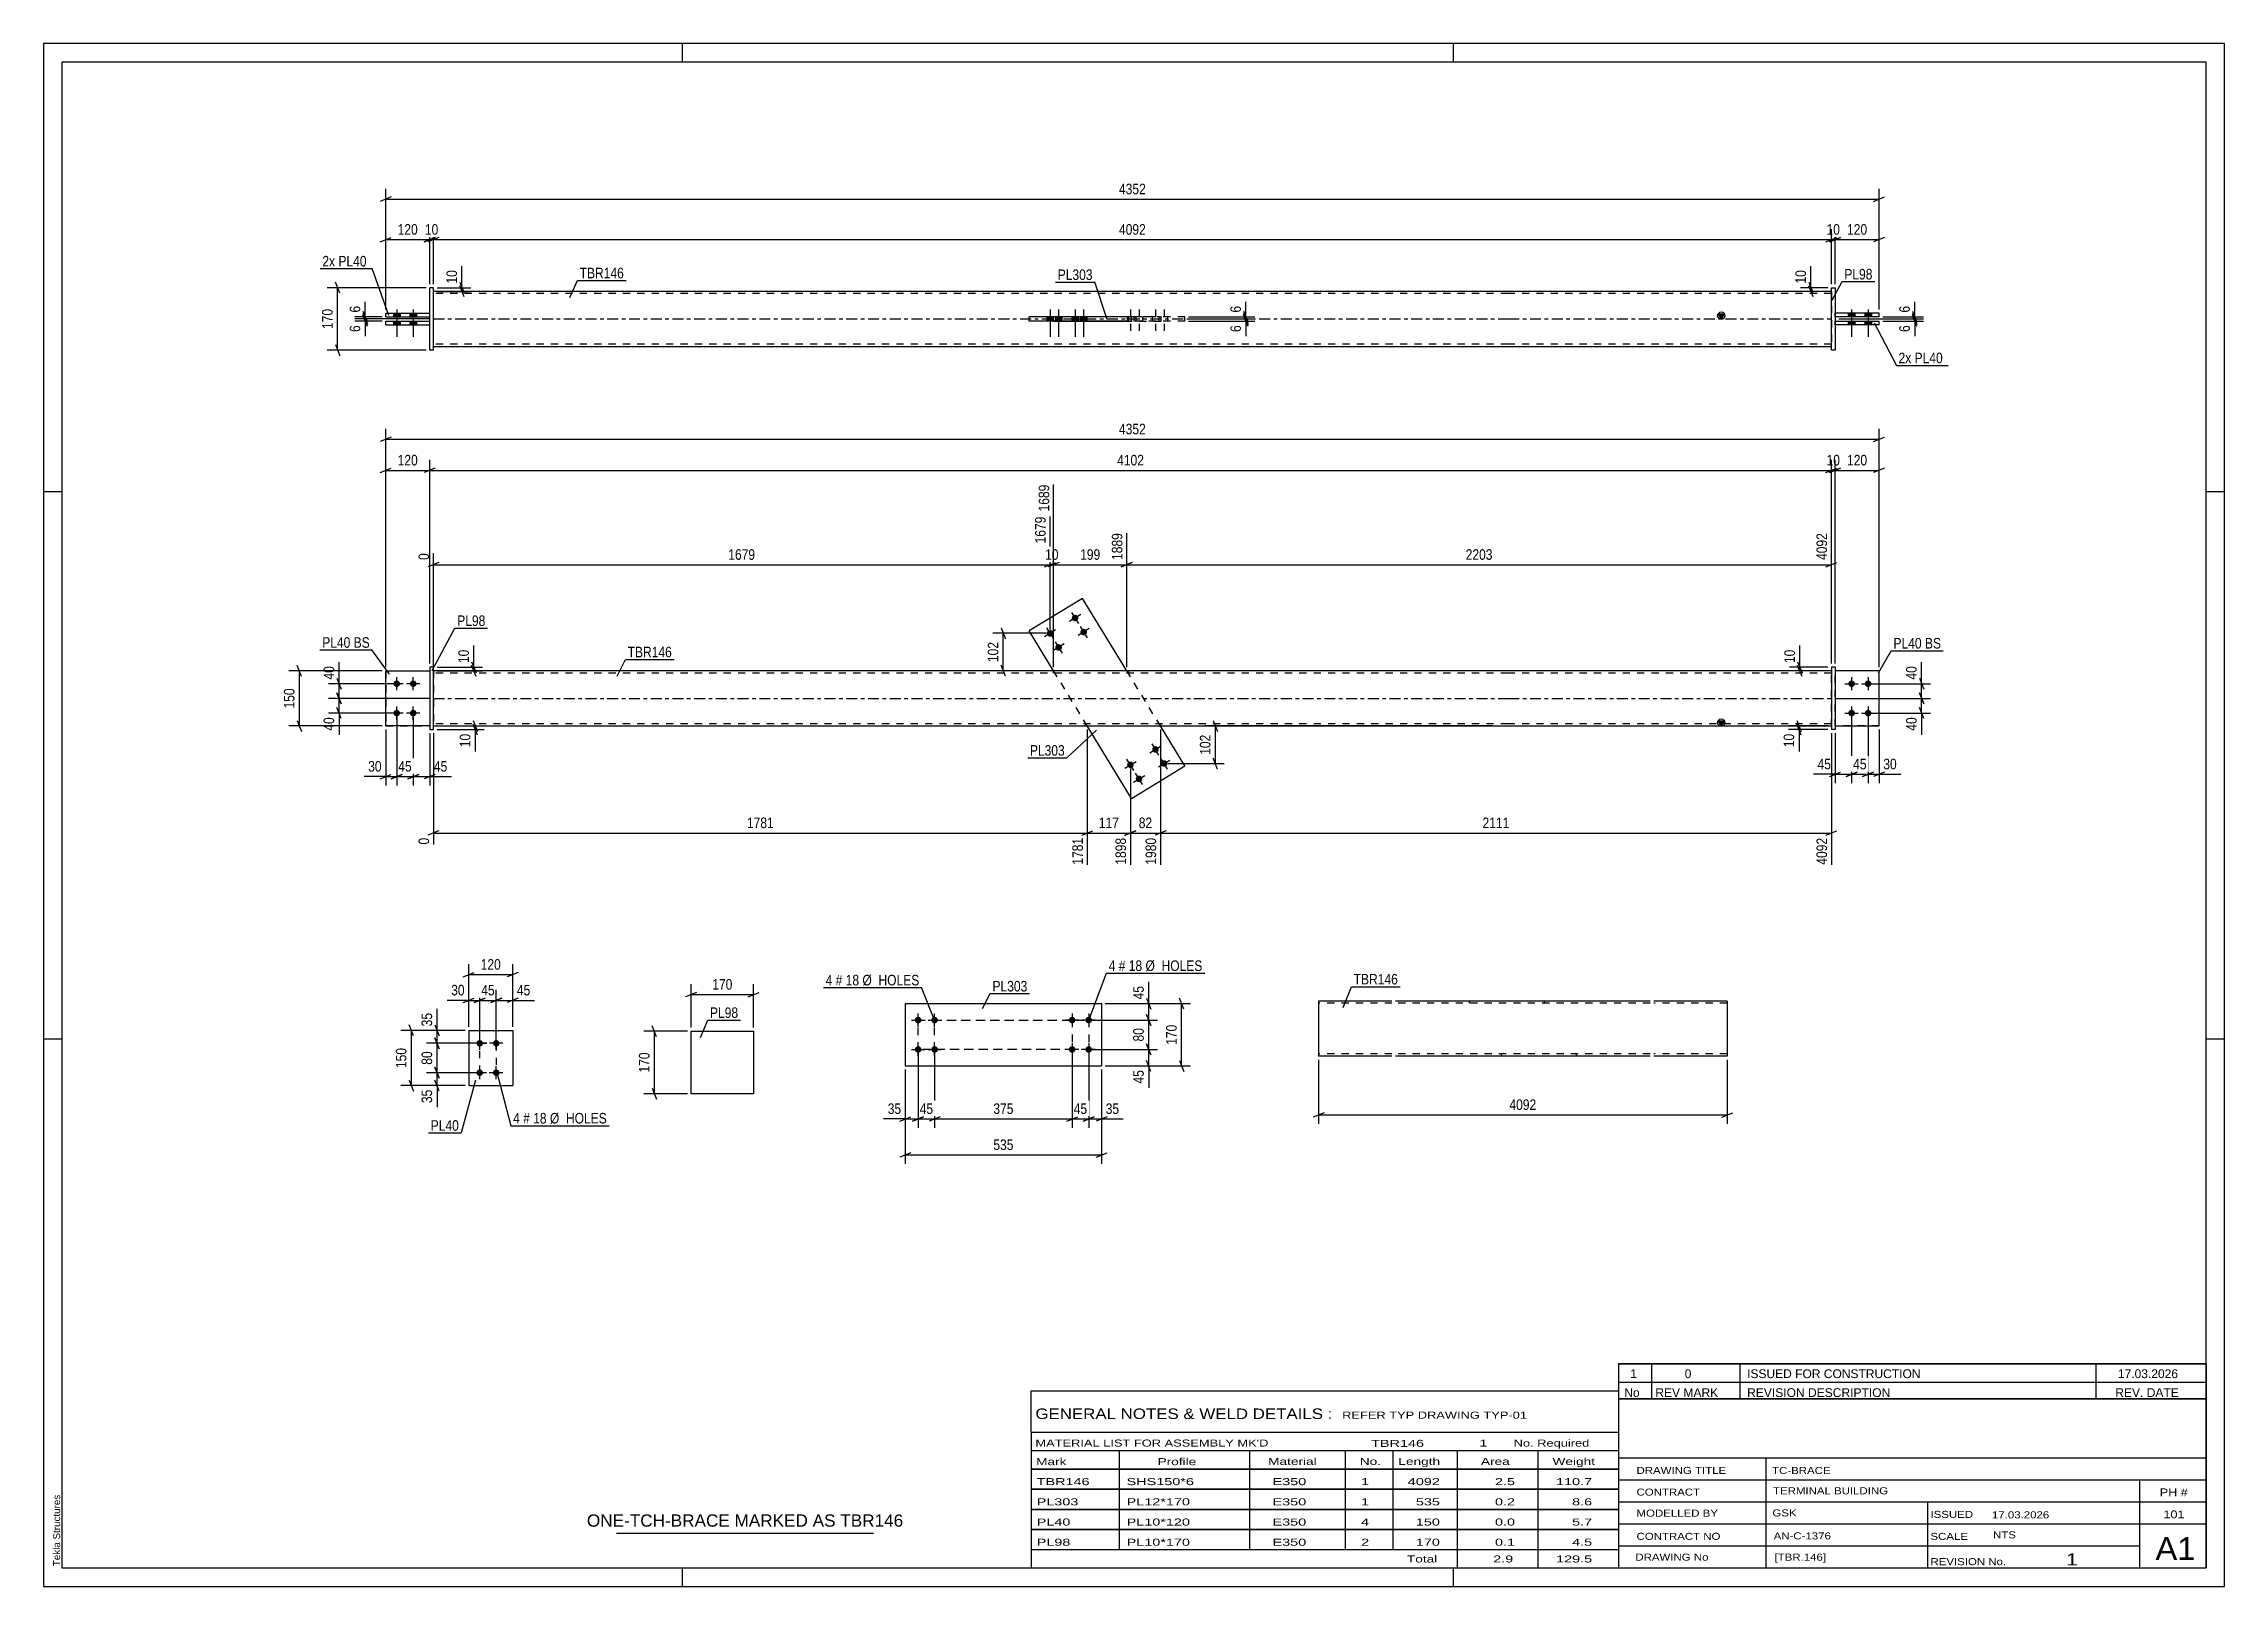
# Paper-space layout 'Layout1' of a CAD drawing. Header units: millimetres. Extents: x 0 to 594, y 0 to 420.
# The model-space entities are those that its viewports show. They can reach past a viewport. Long polylines and large blocks are cut down to what shows.
import ezdxf

# ---------------------------------------------------------------- set-up
doc = ezdxf.new("R2010")
doc.units = ezdxf.units.MM
doc.linetypes.add('DXK_LINE_DOT2', pattern=[3.9198, 1.9599, -1.9599])
doc.linetypes.add('DXK_LINE_DOT3', pattern=[5.9187, 2.979, -0.9799, 0.9799, -0.9799])
doc.layers.add('Viewport layer', color=7, linetype='Continuous', plot=False)
doc.styles.add('Arial', font='ARIAL.TTF', dxfattribs={"height": 0.2})
doc.styles.add('Arial Narrow', font='ARIALN.TTF', dxfattribs={"height": 0.2})

# ---------------------------------------------------------------- blocks, each defined once
blk = doc.blocks.new('Unknown-580575574-1131')
at = {"color": 5, "linetype": 'Continuous'}
for p, q in [((594, 420), (0, 420)), ((0, 420), (0, 0)), ((174, 415), (174, 420)), ((384, 415), (384, 420)), ((594, 0), (594, 420)), ((589, 415), (5, 415)), ((5, 415), (5, 5)), ((589, 5), (589, 415)), ((5, 298), (0, 298)), ((594, 298), (589, 298)), ((5, 149), (0, 149)), ((594, 149), (589, 149)), ((0, 0), (594, 0)), ((5, 5), (589, 5)), ((174, 0), (174, 5)), ((384, 0), (384, 5))]:
    blk.add_line(p, q, dxfattribs=at)
at = {"color": 174, "linetype": 'Continuous', "style": 'Arial'}
blk.add_text('Tekla Structures', height=1.9102, rotation=90, dxfattribs=at).set_placement((4.5, 5.5))
blk = doc.blocks.new('Bolt-580575574-2195 - 2156')
at = {"linetype": 'Continuous'}
for points in [[(118.79, 146.94, -1), (118.79, 148.74, -1)], [(123.29, 146.94, -1), (123.29, 148.74, -1)], [(118.79, 138.94, -1), (118.79, 140.74, -1)], [(123.29, 138.94, -1), (123.29, 140.74, -1)]]:
    blk.add_hatch(color=1, dxfattribs=at).paths.add_polyline_path(points)
at = {"color": 1, "linetype": 'Continuous'}
for p, q in [((118.79, 146.04), (118.79, 149.64)), ((123.29, 146.04), (123.29, 149.64)), ((120.59, 147.84), (116.99, 147.84)), ((125.09, 147.84), (121.49, 147.84)), ((120.59, 139.84), (116.99, 139.84)), ((118.79, 138.04), (118.79, 141.64)), ((125.09, 139.84), (121.49, 139.84)), ((123.29, 138.04), (123.29, 141.64))]:
    blk.add_line(p, q, dxfattribs=at)
blk = doc.blocks.new('Part-580575574-2162 - 2156')
at = {"color": 2, "linetype": 'Continuous'}
for p, q in [((115.79, 151.34), (115.79, 136.34)), ((115.79, 151.34), (127.79, 151.34)), ((127.79, 151.34), (127.79, 136.34)), ((115.79, 136.34), (127.79, 136.34))]:
    blk.add_line(p, q, dxfattribs=at)
blk = doc.blocks.new('Part-580575574-1689 - 1678')
at = {"color": 2, "linetype": 'Continuous'}
for p, q in [((282.95, 268.97), (268.46, 260.1)), ((295.03, 249.24), (282.95, 268.97)), ((275.1, 249.24), (268.46, 260.1)), ((296.36, 214.5), (284.28, 234.24)), ((310.86, 223.38), (304.22, 234.24)), ((296.36, 214.5), (310.86, 223.38))]:
    blk.add_line(p, q, dxfattribs=at)
at = {"color": 7, "linetype": 'DXK_LINE_DOT2'}
for p, q in [((284.28, 234.24), (275.1, 249.24)), ((304.22, 234.24), (295.03, 249.24))]:
    blk.add_line(p, q, dxfattribs=at)
blk = doc.blocks.new('Bolt-580575574-1681 - 1678')
at = {"linetype": 'Continuous'}
for points in [[(302.08, 227.38, -1), (303.62, 228.32, -1)], [(295.26, 223.2, -1), (296.79, 224.14, -1)], [(297.61, 219.37, -1), (299.14, 220.31, -1)], [(304.43, 223.54, -1), (305.96, 224.48, -1)]]:
    blk.add_hatch(color=1, dxfattribs=at).paths.add_polyline_path(points)
at = {"color": 1, "linetype": 'Continuous'}
for p, q in [((301.31, 226.91), (304.38, 228.79)), ((303.79, 226.32), (301.91, 229.39)), ((294.49, 222.73), (297.56, 224.61)), ((296.96, 222.14), (295.08, 225.21)), ((296.84, 218.9), (299.91, 220.78)), ((299.31, 218.3), (297.43, 221.37)), ((303.66, 223.07), (306.73, 224.95)), ((306.14, 222.48), (304.26, 225.55))]:
    blk.add_line(p, q, dxfattribs=at)
blk = doc.blocks.new('Bolt-580575574-1682 - 1678')
at = {"linetype": 'Continuous'}
for points in [[(281.71, 264.11, -1), (280.18, 263.17, -1)], [(274.89, 259.93, -1), (273.35, 258.99, -1)], [(277.24, 256.09, -1), (275.7, 255.15, -1)], [(284.06, 260.27, -1), (282.53, 259.33, -1)]]:
    blk.add_hatch(color=1, dxfattribs=at).paths.add_polyline_path(points)
at = {"color": 1, "linetype": 'Continuous'}
for p, q in [((282.48, 264.58), (279.41, 262.7)), ((280, 265.17), (281.88, 262.1)), ((275.66, 260.4), (272.59, 258.52)), ((273.18, 261), (275.06, 257.93)), ((278, 256.56), (274.93, 254.68)), ((275.53, 257.16), (277.41, 254.09)), ((284.83, 260.74), (281.76, 258.86)), ((282.35, 261.33), (284.23, 258.26))]:
    blk.add_line(p, q, dxfattribs=at)
blk = doc.blocks.new('Bolt-580575574-1683 - 1678')
at = {"linetype": 'Continuous'}
for points in [[(96.18, 244.84, -1), (96.18, 246.64, -1)], [(100.68, 244.84, -1), (100.68, 246.64, -1)], [(96.18, 236.84, -1), (96.18, 238.64, -1)], [(100.68, 236.84, -1), (100.68, 238.64, -1)]]:
    blk.add_hatch(color=1, dxfattribs=at).paths.add_polyline_path(points)
at = {"color": 1, "linetype": 'Continuous'}
for p, q in [((97.98, 245.74), (94.38, 245.74)), ((96.18, 243.94), (96.18, 247.54)), ((102.48, 245.74), (98.88, 245.74)), ((100.68, 243.94), (100.68, 247.54)), ((97.98, 237.74), (94.38, 237.74)), ((96.18, 235.94), (96.18, 239.54)), ((102.48, 237.74), (98.88, 237.74)), ((100.68, 235.94), (100.68, 239.54))]:
    blk.add_line(p, q, dxfattribs=at)
blk = doc.blocks.new('Bolt-580575574-1684 - 1678')
at = {"linetype": 'Continuous'}
for points in [[(492.46, 246.64, -1), (492.46, 244.84, -1)], [(496.96, 246.64, -1), (496.96, 244.84, -1)], [(492.46, 238.64, -1), (492.46, 236.84, -1)], [(496.96, 238.64, -1), (496.96, 236.84, -1)]]:
    blk.add_hatch(color=1, dxfattribs=at).paths.add_polyline_path(points)
at = {"color": 1, "linetype": 'Continuous'}
for p, q in [((490.66, 245.74), (494.26, 245.74)), ((492.46, 247.54), (492.46, 243.94)), ((495.16, 245.74), (498.76, 245.74)), ((496.96, 247.54), (496.96, 243.94)), ((490.66, 237.74), (494.26, 237.74)), ((492.46, 239.54), (492.46, 235.94)), ((495.16, 237.74), (498.76, 237.74)), ((496.96, 239.54), (496.96, 235.94))]:
    blk.add_line(p, q, dxfattribs=at)
blk = doc.blocks.new('Part-580575574-1694 - 1678')
at = {"color": 2, "linetype": 'Continuous'}
for p, q in [((106.18, 250.24), (105.18, 250.24)), ((105.18, 250.24), (105.18, 233.24)), ((106.18, 233.24), (106.18, 250.24)), ((105.18, 233.24), (106.18, 233.24))]:
    blk.add_line(p, q, dxfattribs=at)
blk = doc.blocks.new('Part-580575574-1699 - 1678')
at = {"color": 7, "linetype": 'DXK_LINE_DOT2'}
for p, q in [((93.18, 249.24), (93.18, 234.24)), ((93.18, 249.24), (105.18, 249.24)), ((105.18, 249.24), (105.18, 234.24)), ((93.18, 234.24), (105.18, 234.24))]:
    blk.add_line(p, q, dxfattribs=at)
blk = doc.blocks.new('Part-580575574-1704 - 1678')
at = {"color": 2, "linetype": 'Continuous'}
for p, q in [((93.18, 234.24), (93.18, 249.24)), ((93.18, 249.24), (105.18, 249.24)), ((105.18, 234.24), (93.18, 234.24))]:
    blk.add_line(p, q, dxfattribs=at)
at = {"color": 7, "linetype": 'DXK_LINE_DOT2'}
blk.add_line((105.18, 249.24), (105.18, 234.24), dxfattribs=at)
blk = doc.blocks.new('Part-580575574-1705 - 1678')
at = {"color": 2, "linetype": 'Continuous'}
for p, q in [((487.96, 250.24), (486.96, 250.24)), ((486.96, 250.24), (486.96, 233.24)), ((487.96, 250.24), (487.96, 233.24)), ((487.96, 233.24), (486.96, 233.24))]:
    blk.add_line(p, q, dxfattribs=at)
blk = doc.blocks.new('Part-580575574-1710 - 1678')
at = {"color": 7, "linetype": 'DXK_LINE_DOT2'}
for p, q in [((499.96, 249.24), (487.96, 249.24)), ((487.96, 234.24), (487.96, 249.24)), ((499.96, 234.24), (499.96, 249.24)), ((499.96, 234.24), (487.96, 234.24))]:
    blk.add_line(p, q, dxfattribs=at)
blk = doc.blocks.new('Part-580575574-1715 - 1678')
at = {"color": 2, "linetype": 'Continuous'}
for p, q in [((499.96, 249.24), (487.96, 249.24)), ((499.96, 234.24), (499.96, 249.24)), ((487.96, 234.24), (499.96, 234.24))]:
    blk.add_line(p, q, dxfattribs=at)
at = {"color": 7, "linetype": 'DXK_LINE_DOT2'}
blk.add_line((487.96, 249.24), (487.96, 234.24), dxfattribs=at)
blk = doc.blocks.new('Part-580575574-1720 - 1678')
at = {"linetype": 'Continuous'}
blk.add_hatch(color=2, dxfattribs=at).paths.add_polyline_path([(456.96, 234.24), (456.16, 235.64), (457.76, 235.64)])
at = {"color": 2, "linetype": 'Continuous'}
for p, q in [((398.86, 249.24), (106.18, 249.24)), ((486.96, 249.24), (398.96, 249.24)), ((106.18, 234.24), (398.86, 234.24)), ((398.96, 234.24), (486.96, 234.24)), ((456.96, 234.24), (456.16, 235.64)), ((456.16, 235.64), (457.76, 235.64)), ((457.76, 235.64), (456.96, 234.24))]:
    blk.add_line(p, q, dxfattribs=at)
at = {"color": 7, "linetype": 'DXK_LINE_DOT2'}
for p, q in [((106.18, 249.24), (106.18, 234.24)), ((398.86, 248.64), (106.18, 248.64)), ((275, 249.24), (275, 248.64)), ((295.5, 249.24), (295.5, 248.64)), ((486.96, 248.64), (398.96, 248.64)), ((486.96, 234.24), (486.96, 249.24)), ((398.86, 234.84), (106.18, 234.84)), ((283.82, 234.24), (283.82, 234.84)), ((304.32, 234.24), (304.32, 234.84)), ((486.96, 234.84), (398.96, 234.84))]:
    blk.add_line(p, q, dxfattribs=at)
at = {"color": 7, "linetype": 'DXK_LINE_DOT3'}
for p, q in [((106.18, 241.74), (398.86, 241.74)), ((398.96, 241.74), (486.96, 241.74))]:
    blk.add_line(p, q, dxfattribs=at)
at = {"color": 2, "linetype": 'Continuous'}
blk.add_circle((456.96, 235.14), 1, dxfattribs=at)
blk = doc.blocks.new('Bolt-580575574-1423 - 1368')
at = {"color": 1, "linetype": 'DXK_LINE_DOT2'}
for p, q in [((295.12, 345.65), (295.12, 344.45)), ((296.02, 347.65), (296.02, 340.15)), ((296.92, 345.65), (296.92, 344.45)), ((297.47, 345.65), (297.47, 344.45)), ((298.37, 347.65), (298.37, 340.15)), ((299.27, 345.65), (299.27, 344.45)), ((301.95, 345.65), (301.95, 344.45)), ((302.85, 347.65), (302.85, 340.15)), ((303.75, 345.65), (303.75, 344.45)), ((304.3, 345.65), (304.3, 344.45)), ((305.2, 347.65), (305.2, 340.15)), ((306.1, 345.65), (306.1, 344.45))]:
    blk.add_line(p, q, dxfattribs=at)
blk = doc.blocks.new('Bolt-580575574-1471 - 1368')
at = {"linetype": 'Continuous'}
for points in [[(95.28, 345.65), (97.08, 345.65), (97.08, 346.65), (95.28, 346.65)], [(95.28, 345.65), (97.08, 345.65), (97.08, 346.65), (95.28, 346.65)], [(99.78, 345.65), (101.58, 345.65), (101.58, 346.65), (99.78, 346.65)], [(99.78, 345.65), (101.58, 345.65), (101.58, 346.65), (99.78, 346.65)], [(95.28, 343.45), (97.08, 343.45), (97.08, 344.45), (95.28, 344.45)], [(95.28, 343.45), (97.08, 343.45), (97.08, 344.45), (95.28, 344.45)], [(99.78, 343.45), (101.58, 343.45), (101.58, 344.45), (99.78, 344.45)], [(99.78, 343.45), (101.58, 343.45), (101.58, 344.45), (99.78, 344.45)]]:
    blk.add_hatch(color=1, dxfattribs=at).paths.add_polyline_path(points)
at = {"color": 1, "linetype": 'Continuous'}
for p, q in [((95.28, 346.65), (95.28, 345.65)), ((95.28, 346.65), (95.28, 345.65)), ((96.18, 347.65), (96.18, 340.15)), ((96.18, 347.65), (96.18, 340.15)), ((97.08, 346.65), (97.08, 345.65)), ((97.08, 346.65), (97.08, 345.65)), ((99.78, 346.65), (99.78, 345.65)), ((99.78, 346.65), (99.78, 345.65)), ((100.68, 347.65), (100.68, 340.15)), ((100.68, 347.65), (100.68, 340.15)), ((101.58, 346.65), (101.58, 345.65)), ((101.58, 346.65), (101.58, 345.65)), ((95.28, 344.45), (95.28, 343.45)), ((95.28, 344.45), (95.28, 343.45)), ((97.08, 344.45), (97.08, 343.45)), ((97.08, 344.45), (97.08, 343.45)), ((99.78, 344.45), (99.78, 343.45)), ((99.78, 344.45), (99.78, 343.45)), ((101.58, 344.45), (101.58, 343.45)), ((101.58, 344.45), (101.58, 343.45))]:
    blk.add_line(p, q, dxfattribs=at)
blk = doc.blocks.new('Part-580575574-1396 - 1368')
at = {"color": 2, "linetype": 'Continuous'}
for p, q in [((499.96, 346.65), (487.96, 346.65)), ((499.96, 345.65), (487.96, 345.65)), ((499.96, 345.65), (499.96, 346.65))]:
    blk.add_line(p, q, dxfattribs=at)
at = {"color": 7, "linetype": 'DXK_LINE_DOT2'}
blk.add_line((487.96, 345.65), (487.96, 346.65), dxfattribs=at)
blk = doc.blocks.new('Part-580575574-1401 - 1368')
at = {"color": 2, "linetype": 'Continuous'}
for p, q in [((487.96, 344.45), (499.96, 344.45)), ((499.96, 343.45), (487.96, 343.45)), ((499.96, 343.45), (499.96, 344.45))]:
    blk.add_line(p, q, dxfattribs=at)
at = {"color": 7, "linetype": 'DXK_LINE_DOT2'}
blk.add_line((487.96, 343.45), (487.96, 344.45), dxfattribs=at)
blk = doc.blocks.new('Part-580575574-1416 - 1368')
at = {"linetype": 'Continuous'}
blk.add_hatch(color=2, dxfattribs=at).paths.add_polyline_path([(456.96, 345.05), (456.16, 346.45), (457.76, 346.45)])
at = {"color": 2, "linetype": 'Continuous'}
for p, q in [((398.86, 352.55), (106.18, 352.55)), ((486.96, 352.55), (398.96, 352.55)), ((275, 345.65), (275, 345.75)), ((275, 345.75), (295.5, 345.75)), ((283.82, 345.65), (283.82, 345.75)), ((295.5, 345.75), (295.5, 344.35)), ((456.96, 345.05), (456.16, 346.45)), ((456.16, 346.45), (457.76, 346.45)), ((457.76, 346.45), (456.96, 345.05)), ((275, 344.35), (275, 344.45)), ((295.5, 344.35), (275, 344.35)), ((283.82, 344.35), (283.82, 344.45)), ((106.18, 337.55), (398.86, 337.55)), ((398.96, 337.55), (486.96, 337.55))]:
    blk.add_line(p, q, dxfattribs=at)
at = {"color": 7, "linetype": 'DXK_LINE_DOT2'}
for p, q in [((106.18, 337.55), (106.18, 352.55)), ((398.86, 351.95), (106.18, 351.95)), ((486.96, 351.95), (398.96, 351.95)), ((486.96, 352.55), (486.96, 337.55)), ((275, 345.75), (275, 344.45)), ((283.82, 345.75), (283.82, 344.45)), ((295.5, 345.75), (304.32, 345.75)), ((304.32, 345.75), (304.32, 344.35)), ((304.32, 344.35), (295.5, 344.35)), ((398.86, 338.15), (106.18, 338.15)), ((486.96, 338.15), (398.96, 338.15))]:
    blk.add_line(p, q, dxfattribs=at)
at = {"color": 7, "linetype": 'DXK_LINE_DOT3'}
for p, q in [((106.18, 345.05), (398.86, 345.05)), ((398.96, 345.05), (486.96, 345.05))]:
    blk.add_line(p, q, dxfattribs=at)
at = {"color": 2, "linetype": 'Continuous'}
blk.add_circle((456.96, 345.95), 1, dxfattribs=at)
blk = doc.blocks.new('Bolt-580575574-1422 - 1368')
at = {"linetype": 'Continuous'}
for points in [[(275.02, 345.65), (273.22, 345.65), (273.22, 344.45), (275.02, 344.45)], [(277.37, 345.65), (275.57, 345.65), (275.57, 344.45), (277.37, 344.45)], [(281.84, 345.65), (280.04, 345.65), (280.04, 344.45), (281.84, 344.45)], [(284.19, 345.65), (282.39, 345.65), (282.39, 344.45), (284.19, 344.45)]]:
    blk.add_hatch(color=1, dxfattribs=at).paths.add_polyline_path(points)
at = {"color": 1, "linetype": 'Continuous'}
for p, q in [((273.22, 345.65), (273.22, 344.45)), ((274.12, 347.65), (274.12, 340.15)), ((275.02, 345.65), (275.02, 344.45)), ((275.57, 345.65), (275.57, 344.45)), ((276.47, 347.65), (276.47, 340.15)), ((277.37, 345.65), (277.37, 344.45)), ((280.04, 345.65), (280.04, 344.45)), ((280.94, 347.65), (280.94, 340.15)), ((281.84, 345.65), (281.84, 344.45)), ((282.39, 345.65), (282.39, 344.45)), ((283.29, 347.65), (283.29, 340.15)), ((284.19, 345.65), (284.19, 344.45))]:
    blk.add_line(p, q, dxfattribs=at)
blk = doc.blocks.new('Part-580575574-1444 - 1368')
at = {"color": 2, "linetype": 'Continuous'}
for p, q in [((486.96, 336.55), (486.96, 353.55)), ((486.96, 353.55), (487.96, 353.55)), ((487.96, 353.55), (487.96, 336.55)), ((487.96, 336.55), (486.96, 336.55))]:
    blk.add_line(p, q, dxfattribs=at)
blk = doc.blocks.new('Part-580575574-1449 - 1368')
at = {"color": 2, "linetype": 'Continuous'}
for p, q in [((93.18, 343.45), (93.18, 344.45)), ((93.18, 344.45), (105.18, 344.45)), ((93.18, 343.45), (105.18, 343.45))]:
    blk.add_line(p, q, dxfattribs=at)
at = {"color": 7, "linetype": 'DXK_LINE_DOT2'}
blk.add_line((105.18, 343.45), (105.18, 344.45), dxfattribs=at)
blk = doc.blocks.new('Part-580575574-1454 - 1368')
at = {"color": 2, "linetype": 'Continuous'}
for p, q in [((93.18, 345.65), (93.18, 346.65)), ((93.18, 346.65), (105.18, 346.65)), ((93.18, 345.65), (105.18, 345.65))]:
    blk.add_line(p, q, dxfattribs=at)
at = {"color": 7, "linetype": 'DXK_LINE_DOT2'}
blk.add_line((105.18, 345.65), (105.18, 346.65), dxfattribs=at)
blk = doc.blocks.new('Part-580575574-1455 - 1368')
at = {"color": 2, "linetype": 'Continuous'}
for p, q in [((106.18, 353.55), (105.18, 353.55)), ((105.18, 336.55), (105.18, 353.55)), ((106.18, 336.55), (106.18, 353.55)), ((106.18, 336.55), (105.18, 336.55))]:
    blk.add_line(p, q, dxfattribs=at)
blk = doc.blocks.new('Part-580575574-1470 - 1368')
at = {"color": 2, "linetype": 'Continuous'}
for p, q in [((268.46, 344.45), (268.46, 345.65)), ((295.5, 345.65), (268.46, 345.65)), ((282.95, 344.45), (282.95, 345.65)), ((295.5, 344.45), (268.46, 344.45))]:
    blk.add_line(p, q, dxfattribs=at)
at = {"color": 7, "linetype": 'DXK_LINE_DOT2'}
for p, q in [((310.86, 345.65), (295.5, 345.65)), ((296.36, 344.45), (296.36, 345.65)), ((310.86, 344.45), (310.86, 345.65)), ((310.86, 344.45), (295.5, 344.45))]:
    blk.add_line(p, q, dxfattribs=at)
blk = doc.blocks.new('Bolt-580575574-1472 - 1368')
at = {"linetype": 'Continuous'}
for points in [[(493.36, 346.65), (491.56, 346.65), (491.56, 345.65), (493.36, 345.65)], [(493.36, 346.65), (491.56, 346.65), (491.56, 345.65), (493.36, 345.65)], [(497.86, 346.65), (496.06, 346.65), (496.06, 345.65), (497.86, 345.65)], [(497.86, 346.65), (496.06, 346.65), (496.06, 345.65), (497.86, 345.65)], [(493.36, 344.45), (491.56, 344.45), (491.56, 343.45), (493.36, 343.45)], [(493.36, 344.45), (491.56, 344.45), (491.56, 343.45), (493.36, 343.45)], [(497.86, 344.45), (496.06, 344.45), (496.06, 343.45), (497.86, 343.45)], [(497.86, 344.45), (496.06, 344.45), (496.06, 343.45), (497.86, 343.45)]]:
    blk.add_hatch(color=1, dxfattribs=at).paths.add_polyline_path(points)
at = {"color": 1, "linetype": 'Continuous'}
for p, q in [((491.56, 346.65), (491.56, 345.65)), ((491.56, 346.65), (491.56, 345.65)), ((492.46, 347.65), (492.46, 340.15)), ((492.46, 347.65), (492.46, 340.15)), ((493.36, 346.65), (493.36, 345.65)), ((493.36, 346.65), (493.36, 345.65)), ((496.06, 346.65), (496.06, 345.65)), ((496.06, 346.65), (496.06, 345.65)), ((496.96, 347.65), (496.96, 340.15)), ((496.96, 347.65), (496.96, 340.15)), ((497.86, 346.65), (497.86, 345.65)), ((497.86, 346.65), (497.86, 345.65)), ((491.56, 344.45), (491.56, 343.45)), ((491.56, 344.45), (491.56, 343.45)), ((493.36, 344.45), (493.36, 343.45)), ((493.36, 344.45), (493.36, 343.45)), ((496.06, 344.45), (496.06, 343.45)), ((496.06, 344.45), (496.06, 343.45)), ((497.86, 344.45), (497.86, 343.45)), ((497.86, 344.45), (497.86, 343.45))]:
    blk.add_line(p, q, dxfattribs=at)
blk = doc.blocks.new('Part-580575574-3623 - 3622')
at = {"color": 2, "linetype": 'Continuous'}
for p, q in [((234.7, 158.67), (234.7, 141.67)), ((234.7, 158.67), (288.16, 158.67)), ((288.16, 158.67), (288.16, 141.67)), ((234.7, 141.67), (288.16, 141.67))]:
    blk.add_line(p, q, dxfattribs=at)
blk = doc.blocks.new('Bolt-580575574-3624 - 3622')
at = {"linetype": 'Continuous'}
for points in [[(280.16, 153.27, -1), (280.16, 155.07, -1)], [(284.66, 153.27, -1), (284.66, 155.07, -1)], [(280.16, 145.27, -1), (280.16, 147.07, -1)], [(284.66, 145.27, -1), (284.66, 147.07, -1)]]:
    blk.add_hatch(color=1, dxfattribs=at).paths.add_polyline_path(points)
at = {"color": 1, "linetype": 'Continuous'}
for p, q in [((280.16, 155.97), (280.16, 152.37)), ((284.66, 155.97), (284.66, 152.37)), ((281.96, 154.17), (278.36, 154.17)), ((286.46, 154.17), (282.86, 154.17)), ((281.96, 146.17), (278.36, 146.17)), ((280.16, 147.97), (280.16, 144.37)), ((286.46, 146.17), (282.86, 146.17)), ((284.66, 147.97), (284.66, 144.37))]:
    blk.add_line(p, q, dxfattribs=at)
blk = doc.blocks.new('Bolt-580575574-3625 - 3622')
at = {"linetype": 'Continuous'}
for points in [[(238.2, 155.07, -1), (238.2, 153.27, -1)], [(242.7, 155.07, -1), (242.7, 153.27, -1)], [(238.2, 147.07, -1), (238.2, 145.27, -1)], [(242.7, 147.07, -1), (242.7, 145.27, -1)]]:
    blk.add_hatch(color=1, dxfattribs=at).paths.add_polyline_path(points)
at = {"color": 1, "linetype": 'Continuous'}
for p, q in [((238.2, 152.37), (238.2, 155.97)), ((242.7, 152.37), (242.7, 155.97)), ((236.4, 154.17), (240, 154.17)), ((240.9, 154.17), (244.5, 154.17)), ((236.4, 146.17), (240, 146.17)), ((238.2, 144.37), (238.2, 147.97)), ((240.9, 146.17), (244.5, 146.17)), ((242.7, 144.37), (242.7, 147.97))]:
    blk.add_line(p, q, dxfattribs=at)
blk = doc.blocks.new('Part-580575574-2399 - 2393')
at = {"color": 2, "linetype": 'Continuous'}
for p, q in [((176.37, 151.12), (193.37, 151.12)), ((176.37, 134.12), (176.37, 151.12)), ((193.37, 151.12), (193.37, 134.12)), ((193.37, 134.12), (176.37, 134.12))]:
    blk.add_line(p, q, dxfattribs=at)
blk = doc.blocks.new('Part-580575574-2546 - 2538')
at = {"color": 2, "linetype": 'Continuous'}
for p, q in [((347.26, 159.36), (347.26, 144.45)), ((367.26, 159.36), (347.26, 159.36)), ((437.57, 159.36), (368.26, 159.36)), ((458.57, 159.36), (438.57, 159.36)), ((458.57, 159.36), (458.57, 144.36)), ((347.26, 144.36), (347.26, 144.45)), ((367.26, 144.36), (347.26, 144.36)), ((437.57, 144.36), (368.26, 144.36)), ((458.57, 144.36), (438.57, 144.36))]:
    blk.add_line(p, q, dxfattribs=at)
at = {"color": 7, "linetype": 'DXK_LINE_DOT2'}
for p, q in [((367.26, 158.76), (347.26, 158.76)), ((437.57, 158.76), (368.26, 158.76)), ((388.26, 159.36), (388.26, 158.76)), ((408.76, 159.36), (408.76, 158.76)), ((458.57, 158.76), (438.57, 158.76)), ((347.26, 144.96), (347.26, 145.01)), ((367.26, 144.96), (347.26, 144.96)), ((437.57, 144.96), (368.26, 144.96)), ((397.08, 144.36), (397.08, 144.96)), ((417.57, 144.36), (417.57, 144.96)), ((458.57, 144.96), (438.57, 144.96)), ((458.57, 144.96), (458.57, 145.01))]:
    blk.add_line(p, q, dxfattribs=at)
blk = doc.blocks.new('Rectangle-580575574-2379 - 2156')
at = {"color": 1, "linetype": 'DXK_LINE_DOT2'}
blk.add_lwpolyline([(118.79, 147.84), (123.29, 147.84), (123.29, 139.84), (118.79, 139.84), (118.79, 147.84)], close=True, dxfattribs=at)
blk = doc.blocks.new('Rectangle-580575574-3797 - 3622')
at = {"color": 1, "linetype": 'DXK_LINE_DOT2'}
blk.add_lwpolyline([(238.2, 154.17), (284.66, 154.17), (284.66, 146.17), (238.2, 146.17), (238.2, 154.17)], close=True, dxfattribs=at)
blk = doc.blocks.new('Rectangle-580575574-3807 - 3622')
at = {"color": 1, "linetype": 'DXK_LINE_DOT2'}
blk.add_lwpolyline([(242.7, 154.17), (280.16, 154.17), (280.16, 146.17), (242.7, 146.17), (242.7, 154.17)], close=True, dxfattribs=at)
blk = doc.blocks.new('StraightDimension-580575574-2295 - 2156')
at = {"color": 7, "linetype": 'Continuous'}
for p, q in [((114.79, 151.34), (104.31, 151.34)), ((106.56, 152.84), (107.76, 149.84)), ((107.76, 146.34), (106.56, 149.34)), ((107.16, 147.84), (107.16, 151.34)), ((117.79, 147.84), (104.31, 147.84))]:
    blk.add_line(p, q, dxfattribs=at)
at = {"color": 0}
blk.add_wipeout([(106.41, 156.72), (102.21, 156.72), (102.21, 151.86), (106.41, 151.86)], dxfattribs=at)
at = {"color": 7, "linetype": 'Continuous'}
blk.add_line((107.16, 151.34), (107.16, 157.24), dxfattribs=at)
blk.add_line((107.16, 151.34), (107.16, 157.24), dxfattribs=at)
at = {"color": 3, "style": 'Arial Narrow'}
blk.add_text('35', height=2.863, rotation=90.00021, dxfattribs=at).set_placement((105.81, 152.46))
blk = doc.blocks.new('StraightDimension-580575574-2272 - 2156')
at = {"color": 7, "linetype": 'Continuous'}
for p, q in [((117.79, 139.84), (104.31, 139.84)), ((106.56, 141.34), (107.76, 138.34)), ((107.76, 134.84), (106.56, 137.84)), ((107.16, 136.34), (107.16, 139.84)), ((114.79, 136.34), (104.31, 136.34))]:
    blk.add_line(p, q, dxfattribs=at)
at = {"color": 0}
blk.add_wipeout([(106.41, 135.81), (102.21, 135.81), (102.21, 130.96), (106.41, 130.96)], dxfattribs=at)
at = {"color": 7, "linetype": 'Continuous'}
blk.add_line((107.16, 136.34), (107.16, 130.43), dxfattribs=at)
blk.add_line((107.16, 136.34), (107.16, 130.43), dxfattribs=at)
at = {"color": 3, "style": 'Arial Narrow'}
blk.add_text('35', height=2.863, rotation=90.00021, dxfattribs=at).set_placement((105.81, 131.56))
blk = doc.blocks.new('StraightDimension-580575574-2285 - 2156')
at = {"color": 7, "linetype": 'Continuous'}
for p, q in [((106.56, 149.34), (107.76, 146.34)), ((117.79, 147.84), (104.31, 147.84)), ((107.16, 139.84), (107.16, 147.84)), ((117.79, 139.84), (104.31, 139.84)), ((107.76, 138.34), (106.56, 141.34))]:
    blk.add_line(p, q, dxfattribs=at)
at = {"color": 0}
blk.add_wipeout([(106.41, 146.27), (102.21, 146.27), (102.21, 141.41), (106.41, 141.41)], dxfattribs=at)
at = {"color": 3, "style": 'Arial Narrow'}
blk.add_text('80', height=2.863, rotation=90.00021, dxfattribs=at).set_placement((105.81, 142.01))
blk = doc.blocks.new('StraightDimension-580575574-2309 - 2156')
at = {"color": 7, "linetype": 'Continuous'}
for p, q in [((114.79, 151.34), (97.31, 151.34)), ((100.76, 149.84), (99.56, 152.84)), ((100.16, 136.34), (100.16, 151.34)), ((99.56, 137.84), (100.76, 134.84)), ((114.79, 136.34), (97.31, 136.34))]:
    blk.add_line(p, q, dxfattribs=at)
at = {"color": 0}
blk.add_wipeout([(99.41, 147.18), (95.21, 147.18), (95.21, 140.5), (99.41, 140.5)], dxfattribs=at)
at = {"color": 3, "style": 'Arial Narrow'}
blk.add_text('150', height=2.863, rotation=90.00021, dxfattribs=at).set_placement((98.81, 141.1))
blk = doc.blocks.new('StraightDimension-580575574-2326 - 2156')
at = {"color": 7, "linetype": 'Continuous'}
for p, q in [((115.79, 152.34), (115.79, 162.39)), ((118.79, 148.84), (118.79, 162.39)), ((114.29, 158.94), (117.29, 160.14)), ((115.79, 159.54), (118.79, 159.54)), ((120.29, 160.14), (117.29, 158.94))]:
    blk.add_line(p, q, dxfattribs=at)
at = {"color": 0}
blk.add_wipeout([(115.26, 160.29), (115.26, 164.49), (110.41, 164.49), (110.41, 160.29)], dxfattribs=at)
at = {"color": 7, "linetype": 'Continuous'}
blk.add_line((115.79, 159.54), (109.88, 159.54), dxfattribs=at)
blk.add_line((115.79, 159.54), (109.88, 159.54), dxfattribs=at)
at = {"color": 3, "style": 'Arial Narrow'}
blk.add_text('30', height=2.863, dxfattribs=at).set_placement((111.01, 160.89))
blk = doc.blocks.new('StraightDimension-580575574-2339 - 2156')
at = {"color": 7, "linetype": 'Continuous'}
for p, q in [((118.79, 148.84), (118.79, 162.39)), ((123.29, 148.84), (123.29, 162.39)), ((117.29, 158.94), (120.29, 160.14)), ((118.79, 159.54), (123.29, 159.54)), ((124.79, 160.14), (121.79, 158.94))]:
    blk.add_line(p, q, dxfattribs=at)
at = {"color": 0}
blk.add_wipeout([(123.47, 160.29), (123.47, 164.49), (118.61, 164.49), (118.61, 160.29)], dxfattribs=at)
at = {"color": 3, "style": 'Arial Narrow'}
blk.add_text('45', height=2.863, dxfattribs=at).set_placement((119.21, 160.89))
blk = doc.blocks.new('StraightDimension-580575574-2349 - 2156')
at = {"color": 7, "linetype": 'Continuous'}
for p, q in [((123.29, 148.84), (123.29, 162.39)), ((127.79, 152.34), (127.79, 162.39)), ((121.79, 158.94), (124.79, 160.14)), ((123.29, 159.54), (127.79, 159.54)), ((129.29, 160.14), (126.29, 158.94))]:
    blk.add_line(p, q, dxfattribs=at)
at = {"color": 0}
blk.add_wipeout([(133.17, 160.29), (133.17, 164.49), (128.31, 164.49), (128.31, 160.29)], dxfattribs=at)
at = {"color": 7, "linetype": 'Continuous'}
blk.add_line((127.79, 159.54), (133.7, 159.54), dxfattribs=at)
blk.add_line((127.79, 159.54), (133.7, 159.54), dxfattribs=at)
at = {"color": 3, "style": 'Arial Narrow'}
blk.add_text('45', height=2.863, dxfattribs=at).set_placement((128.91, 160.89))
blk = doc.blocks.new('StraightDimension-580575574-2363 - 2156')
at = {"color": 7, "linetype": 'Continuous'}
for p, q in [((114.29, 165.94), (117.29, 167.14)), ((115.79, 152.34), (115.79, 169.39)), ((115.79, 166.54), (127.79, 166.54)), ((129.29, 167.14), (126.29, 165.94)), ((127.79, 152.34), (127.79, 169.39))]:
    blk.add_line(p, q, dxfattribs=at)
at = {"color": 0}
blk.add_wipeout([(125.13, 167.29), (125.13, 171.49), (118.45, 171.49), (118.45, 167.29)], dxfattribs=at)
at = {"color": 3, "style": 'Arial Narrow'}
blk.add_text('120', height=2.863, dxfattribs=at).set_placement((119.05, 167.89))
blk = doc.blocks.new('StraightDimension-580575574-2042 - 1678')
at = {"color": 7, "linetype": 'Continuous'}
for p, q in [((485.46, 303.22), (488.46, 304.42)), ((489.46, 304.42), (486.46, 303.22)), ((486.96, 251.24), (486.96, 306.67)), ((486.96, 303.82), (487.96, 303.82)), ((487.96, 251.24), (487.96, 306.67))]:
    blk.add_line(p, q, dxfattribs=at)
at = {"color": 0}
blk.add_wipeout([(489.89, 304.57), (489.89, 308.77), (485.03, 308.77), (485.03, 304.57)], dxfattribs=at)
at = {"color": 3, "style": 'Arial Narrow'}
blk.add_text('10', height=2.863, dxfattribs=at).set_placement((485.63, 305.17))
blk = doc.blocks.new('StraightDimension-580575574-1850 - 1678')
at = {"color": 7, "linetype": 'Continuous'}
for p, q in [((284.28, 233.24), (284.28, 196.47)), ((296.02, 222.67), (296.02, 196.47)), ((282.78, 204.49), (285.78, 205.69)), ((284.28, 205.09), (296.02, 205.09)), ((297.52, 205.69), (294.52, 204.49))]:
    blk.add_line(p, q, dxfattribs=at)
at = {"color": 0}
blk.add_wipeout([(293.5, 205.84), (293.5, 210.04), (286.81, 210.04), (286.81, 205.84)], dxfattribs=at)
at = {"color": 0, "linetype": 'Continuous'}
blk.add_wipeout([(295.42, 204.39), (291.22, 204.39), (291.22, 195.87), (295.42, 195.87)], dxfattribs=at)
at = {"color": 3, "style": 'Arial Narrow'}
blk.add_text('117', height=2.863, dxfattribs=at).set_placement((287.41, 206.44))
at = {"color": 3, "linetype": 'Continuous', "style": 'Arial Narrow'}
blk.add_text('1898', height=2.863, rotation=90.00021, dxfattribs=at).set_placement((294.82, 196.47))
blk = doc.blocks.new('StraightDimension-580575574-1945 - 1678')
at = {"color": 7, "linetype": 'Continuous'}
for p, q in [((487.96, 232.24), (487.96, 218.69)), ((492.46, 236.74), (492.46, 218.69)), ((486.46, 220.49), (489.46, 221.69)), ((487.96, 221.09), (492.46, 221.09)), ((493.96, 221.69), (490.96, 220.49))]:
    blk.add_line(p, q, dxfattribs=at)
at = {"color": 0}
blk.add_wipeout([(487.44, 221.84), (487.44, 226.04), (482.58, 226.04), (482.58, 221.84)], dxfattribs=at)
at = {"color": 7, "linetype": 'Continuous'}
blk.add_line((487.96, 221.09), (482.06, 221.09), dxfattribs=at)
blk.add_line((487.96, 221.09), (482.06, 221.09), dxfattribs=at)
at = {"color": 3, "style": 'Arial Narrow'}
blk.add_text('45', height=2.863, dxfattribs=at).set_placement((483.18, 222.44))
blk = doc.blocks.new('StraightDimension-580575574-1909 - 1678')
at = {"color": 7, "linetype": 'Continuous'}
for p, q in [((95.18, 245.74), (77.63, 245.74)), ((79.88, 247.24), (81.08, 244.24)), ((80.48, 241.74), (80.48, 245.74)), ((105.18, 241.74), (77.63, 241.74)), ((81.08, 240.24), (79.88, 243.24))]:
    blk.add_line(p, q, dxfattribs=at)
at = {"color": 0}
blk.add_wipeout([(79.73, 251.12), (75.53, 251.12), (75.53, 246.26), (79.73, 246.26)], dxfattribs=at)
at = {"color": 7, "linetype": 'Continuous'}
blk.add_line((80.48, 245.74), (80.48, 251.64), dxfattribs=at)
blk.add_line((80.48, 245.74), (80.48, 251.64), dxfattribs=at)
at = {"color": 3, "style": 'Arial Narrow'}
blk.add_text('40', height=2.863, rotation=90.00021, dxfattribs=at).set_placement((79.13, 246.86))
blk = doc.blocks.new('StraightDimension-580575574-1965 - 1678')
at = {"color": 7, "linetype": 'Continuous'}
for p, q in [((496.96, 236.74), (496.96, 218.69)), ((499.96, 233.24), (499.96, 218.69)), ((495.46, 220.49), (498.46, 221.69)), ((496.96, 221.09), (499.96, 221.09)), ((501.46, 221.69), (498.46, 220.49))]:
    blk.add_line(p, q, dxfattribs=at)
at = {"color": 0}
blk.add_wipeout([(505.34, 221.84), (505.34, 226.04), (500.49, 226.04), (500.49, 221.84)], dxfattribs=at)
at = {"color": 7, "linetype": 'Continuous'}
blk.add_line((499.96, 221.09), (505.87, 221.09), dxfattribs=at)
blk.add_line((499.96, 221.09), (505.87, 221.09), dxfattribs=at)
at = {"color": 3, "style": 'Arial Narrow'}
blk.add_text('30', height=2.863, dxfattribs=at).set_placement((501.09, 222.44))
blk = doc.blocks.new('StraightDimension-580575574-1736 - 1678')
at = {"color": 7, "linetype": 'Continuous'}
for p, q in [((93.18, 250.24), (93.18, 315.14)), ((499.96, 250.24), (499.96, 315.14)), ((94.68, 312.89), (91.68, 311.69)), ((93.18, 312.29), (499.96, 312.29)), ((498.46, 311.69), (501.46, 312.89))]:
    blk.add_line(p, q, dxfattribs=at)
at = {"color": 0}
blk.add_wipeout([(300.83, 313.04), (300.83, 317.24), (292.31, 317.24), (292.31, 313.04)], dxfattribs=at)
at = {"color": 3, "style": 'Arial Narrow'}
blk.add_text('4352', height=2.863, dxfattribs=at).set_placement((292.91, 313.64))
blk = doc.blocks.new('StraightDimension-580575574-1750 - 1678')
at = {"color": 7, "linetype": 'Continuous'}
for p, q in [((274.12, 260.46), (274.12, 291.24)), ((106.18, 250.24), (106.18, 281.26)), ((107.68, 278.73), (104.68, 277.53)), ((106.18, 278.13), (274.12, 278.13)), ((272.62, 277.53), (275.62, 278.73))]:
    blk.add_line(p, q, dxfattribs=at)
at = {"color": 0, "linetype": 'Continuous'}
for points in [[(273.52, 291.84), (269.32, 291.84), (269.32, 283.33), (273.52, 283.33)], [(105.58, 281.86), (101.38, 281.86), (101.38, 278.83), (105.58, 278.83)]]:
    blk.add_wipeout(points, dxfattribs=at)
at = {"color": 0}
blk.add_wipeout([(194.4, 278.88), (194.4, 283.08), (185.89, 283.08), (185.89, 278.88)], dxfattribs=at)
at = {"color": 3, "linetype": 'Continuous', "style": 'Arial Narrow'}
for s, height, p in [('1679', 2.863, (272.92, 283.93)), ('0', 2.86, (104.98, 279.43))]:
    blk.add_text(s, height=height, rotation=90.00021, dxfattribs=at).set_placement(p)
at = {"color": 3, "style": 'Arial Narrow'}
blk.add_text('1679', height=2.863, dxfattribs=at).set_placement((186.49, 279.48))
blk = doc.blocks.new('StraightDimension-580575574-1760 - 1678')
at = {"color": 7, "linetype": 'Continuous'}
for p, q in [((275.1, 250.24), (275.1, 299.94)), ((274.12, 260.46), (274.12, 291.24)), ((272.62, 277.53), (275.62, 278.73)), ((276.6, 278.73), (273.6, 277.53)), ((274.12, 278.13), (275.1, 278.13))]:
    blk.add_line(p, q, dxfattribs=at)
at = {"color": 0, "linetype": 'Continuous'}
blk.add_wipeout([(274.5, 300.54), (270.3, 300.54), (270.3, 292.03), (274.5, 292.03)], dxfattribs=at)
at = {"color": 0}
blk.add_wipeout([(277.04, 278.88), (277.04, 283.08), (272.18, 283.08), (272.18, 278.88)], dxfattribs=at)
at = {"color": 3, "linetype": 'Continuous', "style": 'Arial Narrow'}
blk.add_text('1689', height=2.863, rotation=90.00021, dxfattribs=at).set_placement((273.9, 292.63))
at = {"color": 3, "style": 'Arial Narrow'}
blk.add_text('10', height=2.863, dxfattribs=at).set_placement((272.78, 279.48))
blk = doc.blocks.new('StraightDimension-580575574-2047 - 1678')
at = {"color": 7, "linetype": 'Continuous'}
for p, q in [((106.68, 304.42), (103.68, 303.22)), ((105.18, 251.24), (105.18, 306.67)), ((105.18, 303.82), (486.96, 303.82)), ((485.46, 303.22), (488.46, 304.42)), ((486.96, 251.24), (486.96, 306.67))]:
    blk.add_line(p, q, dxfattribs=at)
at = {"color": 0}
blk.add_wipeout([(300.33, 304.57), (300.33, 308.77), (291.81, 308.77), (291.81, 304.57)], dxfattribs=at)
at = {"color": 3, "style": 'Arial Narrow'}
blk.add_text('4102', height=2.863, dxfattribs=at).set_placement((292.41, 305.17))
blk = doc.blocks.new('StraightDimension-580575574-1776 - 1678')
at = {"color": 7, "linetype": 'Continuous'}
for p, q in [((275.1, 250.24), (275.1, 299.94)), ((295.03, 250.24), (295.03, 286.74)), ((276.6, 278.73), (273.6, 277.53)), ((275.1, 278.13), (295.03, 278.13)), ((293.53, 277.53), (296.53, 278.73))]:
    blk.add_line(p, q, dxfattribs=at)
at = {"color": 0}
blk.add_wipeout([(288.41, 278.88), (288.41, 283.08), (281.73, 283.08), (281.73, 278.88)], dxfattribs=at)
at = {"color": 0, "linetype": 'Continuous'}
blk.add_wipeout([(294.43, 287.34), (290.23, 287.34), (290.23, 278.83), (294.43, 278.83)], dxfattribs=at)
at = {"color": 3, "linetype": 'Continuous', "style": 'Arial Narrow'}
blk.add_text('1889', height=2.863, rotation=90.00021, dxfattribs=at).set_placement((293.83, 279.43))
at = {"color": 3, "style": 'Arial Narrow'}
blk.add_text('199', height=2.863, dxfattribs=at).set_placement((282.33, 279.48))
blk = doc.blocks.new('StraightDimension-580575574-1798 - 1678')
at = {"color": 7, "linetype": 'Continuous'}
for p, q in [((295.03, 250.24), (295.03, 286.74)), ((486.96, 251.24), (486.96, 286.74)), ((296.53, 278.73), (293.53, 277.53)), ((295.03, 278.13), (486.96, 278.13)), ((485.46, 277.53), (488.46, 278.73))]:
    blk.add_line(p, q, dxfattribs=at)
at = {"color": 0, "linetype": 'Continuous'}
blk.add_wipeout([(486.36, 287.34), (482.16, 287.34), (482.16, 278.83), (486.36, 278.83)], dxfattribs=at)
at = {"color": 0}
blk.add_wipeout([(395.25, 278.88), (395.25, 283.08), (386.74, 283.08), (386.74, 278.88)], dxfattribs=at)
at = {"color": 3, "linetype": 'Continuous', "style": 'Arial Narrow'}
blk.add_text('4092', height=2.863, rotation=90.00021, dxfattribs=at).set_placement((485.76, 279.43))
at = {"color": 3, "style": 'Arial Narrow'}
blk.add_text('2203', height=2.863, dxfattribs=at).set_placement((387.34, 279.48))
blk = doc.blocks.new('StraightDimension-580575574-1813 - 1678')
at = {"color": 7, "linetype": 'Continuous'}
for p, q in [((100.68, 236.74), (100.68, 218.07)), ((105.18, 232.24), (105.18, 218.07)), ((99.18, 219.87), (102.18, 221.07)), ((100.68, 220.47), (105.18, 220.47)), ((106.68, 221.07), (103.68, 219.87))]:
    blk.add_line(p, q, dxfattribs=at)
at = {"color": 0}
blk.add_wipeout([(110.56, 221.22), (110.56, 225.42), (105.7, 225.42), (105.7, 221.22)], dxfattribs=at)
at = {"color": 7, "linetype": 'Continuous'}
blk.add_line((105.18, 220.47), (111.08, 220.47), dxfattribs=at)
blk.add_line((105.18, 220.47), (111.08, 220.47), dxfattribs=at)
at = {"color": 3, "style": 'Arial Narrow'}
blk.add_text('45', height=2.863, dxfattribs=at).set_placement((106.3, 221.82))
blk = doc.blocks.new('StraightDimension-580575574-1820 - 1678')
at = {"color": 7, "linetype": 'Continuous'}
for p, q in [((96.18, 236.74), (96.18, 218.07)), ((100.68, 236.74), (100.68, 218.07)), ((94.68, 219.87), (97.68, 221.07)), ((96.18, 220.47), (100.68, 220.47)), ((102.18, 221.07), (99.18, 219.87))]:
    blk.add_line(p, q, dxfattribs=at)
at = {"color": 0}
blk.add_wipeout([(100.85, 221.22), (100.85, 225.42), (96, 225.42), (96, 221.22)], dxfattribs=at)
at = {"color": 3, "style": 'Arial Narrow'}
blk.add_text('45', height=2.863, dxfattribs=at).set_placement((96.6, 221.82))
blk = doc.blocks.new('StraightDimension-580575574-1955 - 1678')
at = {"color": 7, "linetype": 'Continuous'}
for p, q in [((492.46, 236.74), (492.46, 218.69)), ((496.96, 236.74), (496.96, 218.69)), ((490.96, 220.49), (493.96, 221.69)), ((492.46, 221.09), (496.96, 221.09)), ((498.46, 221.69), (495.46, 220.49))]:
    blk.add_line(p, q, dxfattribs=at)
at = {"color": 0}
blk.add_wipeout([(497.14, 221.84), (497.14, 226.04), (492.28, 226.04), (492.28, 221.84)], dxfattribs=at)
at = {"color": 3, "style": 'Arial Narrow'}
blk.add_text('45', height=2.863, dxfattribs=at).set_placement((492.88, 222.44))
blk = doc.blocks.new('StraightDimension-580575574-1891 - 1678')
at = {"color": 7, "linetype": 'Continuous'}
for p, q in [((107.18, 234.24), (119.98, 234.24)), ((107.18, 233.24), (119.98, 233.24)), ((116.98, 235.74), (118.18, 232.74)), ((118.18, 231.74), (116.98, 234.74)), ((117.58, 233.24), (117.58, 234.24))]:
    blk.add_line(p, q, dxfattribs=at)
at = {"color": 0}
blk.add_wipeout([(116.83, 232.71), (112.63, 232.71), (112.63, 227.85), (116.83, 227.85)], dxfattribs=at)
at = {"color": 7, "linetype": 'Continuous'}
blk.add_line((117.58, 233.24), (117.58, 227.33), dxfattribs=at)
blk.add_line((117.58, 233.24), (117.58, 227.33), dxfattribs=at)
at = {"color": 3, "style": 'Arial Narrow'}
blk.add_text('10', height=2.863, rotation=90.00021, dxfattribs=at).set_placement((116.23, 228.45))
blk = doc.blocks.new('StraightDimension-580575574-1827 - 1678')
at = {"color": 7, "linetype": 'Continuous'}
for p, q in [((93.18, 233.24), (93.18, 218.07)), ((96.18, 236.74), (96.18, 218.07)), ((91.68, 219.87), (94.68, 221.07)), ((93.18, 220.47), (96.18, 220.47)), ((97.68, 221.07), (94.68, 219.87))]:
    blk.add_line(p, q, dxfattribs=at)
at = {"color": 0}
blk.add_wipeout([(92.65, 221.22), (92.65, 225.42), (87.8, 225.42), (87.8, 221.22)], dxfattribs=at)
at = {"color": 7, "linetype": 'Continuous'}
blk.add_line((93.18, 220.47), (87.27, 220.47), dxfattribs=at)
blk.add_line((93.18, 220.47), (87.27, 220.47), dxfattribs=at)
at = {"color": 3, "style": 'Arial Narrow'}
blk.add_text('30', height=2.863, dxfattribs=at).set_placement((88.4, 221.82))
blk = doc.blocks.new('StraightDimension-580575574-1838 - 1678')
at = {"color": 7, "linetype": 'Continuous'}
for p, q in [((106.18, 232.24), (106.18, 201.96)), ((284.28, 233.24), (284.28, 196.47)), ((107.68, 205.69), (104.68, 204.49)), ((106.18, 205.09), (284.28, 205.09)), ((282.78, 204.49), (285.78, 205.69))]:
    blk.add_line(p, q, dxfattribs=at)
at = {"color": 0}
blk.add_wipeout([(199.49, 205.84), (199.49, 210.04), (190.97, 210.04), (190.97, 205.84)], dxfattribs=at)
at = {"color": 0, "linetype": 'Continuous'}
for points in [[(105.58, 204.39), (101.38, 204.39), (101.38, 201.36), (105.58, 201.36)], [(283.68, 204.39), (279.48, 204.39), (279.48, 195.87), (283.68, 195.87)]]:
    blk.add_wipeout(points, dxfattribs=at)
at = {"color": 3, "style": 'Arial Narrow'}
blk.add_text('1781', height=2.863, dxfattribs=at).set_placement((191.57, 206.44))
at = {"color": 3, "linetype": 'Continuous', "style": 'Arial Narrow'}
for s, height, p in [('0', 2.86, (104.98, 201.96)), ('1781', 2.863, (283.08, 196.47))]:
    blk.add_text(s, height=height, rotation=90.00021, dxfattribs=at).set_placement(p)
blk = doc.blocks.new('StraightDimension-580575574-1864 - 1678')
at = {"color": 7, "linetype": 'Continuous'}
for p, q in [((304.22, 233.24), (304.22, 196.47)), ((296.02, 222.67), (296.02, 196.47)), ((294.52, 204.49), (297.52, 205.69)), ((296.02, 205.09), (304.22, 205.09)), ((305.72, 205.69), (302.72, 204.49))]:
    blk.add_line(p, q, dxfattribs=at)
at = {"color": 0}
blk.add_wipeout([(302.55, 205.84), (302.55, 210.04), (297.69, 210.04), (297.69, 205.84)], dxfattribs=at)
at = {"color": 0, "linetype": 'Continuous'}
blk.add_wipeout([(303.62, 204.39), (299.42, 204.39), (299.42, 195.87), (303.62, 195.87)], dxfattribs=at)
at = {"color": 3, "style": 'Arial Narrow'}
blk.add_text('82', height=2.863, dxfattribs=at).set_placement((298.29, 206.44))
at = {"color": 3, "linetype": 'Continuous', "style": 'Arial Narrow'}
blk.add_text('1980', height=2.863, rotation=90.00021, dxfattribs=at).set_placement((303.02, 196.47))
blk = doc.blocks.new('StraightDimension-580575574-1878 - 1678')
at = {"color": 7, "linetype": 'Continuous'}
for p, q in [((304.22, 233.24), (304.22, 196.47)), ((486.96, 232.24), (486.96, 196.47)), ((305.72, 205.69), (302.72, 204.49)), ((304.22, 205.09), (486.96, 205.09)), ((485.46, 204.49), (488.46, 205.69))]:
    blk.add_line(p, q, dxfattribs=at)
at = {"color": 0}
blk.add_wipeout([(399.85, 205.84), (399.85, 210.04), (391.33, 210.04), (391.33, 205.84)], dxfattribs=at)
at = {"color": 0, "linetype": 'Continuous'}
blk.add_wipeout([(486.36, 204.39), (482.16, 204.39), (482.16, 195.87), (486.36, 195.87)], dxfattribs=at)
at = {"color": 3, "style": 'Arial Narrow'}
blk.add_text('2111', height=2.863, dxfattribs=at).set_placement((391.93, 206.44))
at = {"color": 3, "linetype": 'Continuous', "style": 'Arial Narrow'}
blk.add_text('4092', height=2.863, rotation=90.00021, dxfattribs=at).set_placement((485.76, 196.47))
blk = doc.blocks.new('StraightDimension-580575574-1900 - 1678')
at = {"color": 7, "linetype": 'Continuous'}
for p, q in [((107.18, 250.24), (119.58, 250.24)), ((116.58, 251.74), (117.78, 248.74)), ((117.78, 247.74), (116.58, 250.74)), ((117.18, 249.24), (117.18, 250.24)), ((107.18, 249.24), (119.58, 249.24))]:
    blk.add_line(p, q, dxfattribs=at)
at = {"color": 0}
blk.add_wipeout([(116.43, 255.62), (112.23, 255.62), (112.23, 250.76), (116.43, 250.76)], dxfattribs=at)
at = {"color": 7, "linetype": 'Continuous'}
blk.add_line((117.18, 250.24), (117.18, 256.14), dxfattribs=at)
blk.add_line((117.18, 250.24), (117.18, 256.14), dxfattribs=at)
at = {"color": 3, "style": 'Arial Narrow'}
blk.add_text('10', height=2.863, rotation=90.00021, dxfattribs=at).set_placement((115.83, 251.36))
blk = doc.blocks.new('StraightDimension-580575574-1922 - 1678')
at = {"color": 7, "linetype": 'Continuous'}
for p, q in [((105.18, 241.74), (77.63, 241.74)), ((95.18, 237.74), (77.63, 237.74)), ((79.88, 243.24), (81.08, 240.24)), ((81.08, 236.24), (79.88, 239.24)), ((80.48, 237.74), (80.48, 241.74))]:
    blk.add_line(p, q, dxfattribs=at)
at = {"color": 0}
blk.add_wipeout([(79.73, 237.21), (75.53, 237.21), (75.53, 232.35), (79.73, 232.35)], dxfattribs=at)
at = {"color": 7, "linetype": 'Continuous'}
blk.add_line((80.48, 237.74), (80.48, 231.83), dxfattribs=at)
blk.add_line((80.48, 237.74), (80.48, 231.83), dxfattribs=at)
at = {"color": 3, "style": 'Arial Narrow'}
blk.add_text('40', height=2.863, rotation=90.00021, dxfattribs=at).set_placement((79.13, 232.95))
blk = doc.blocks.new('StraightDimension-580575574-1936 - 1678')
at = {"color": 7, "linetype": 'Continuous'}
for p, q in [((485.96, 234.24), (475.31, 234.24)), ((485.96, 233.24), (475.31, 233.24)), ((477.56, 235.74), (478.76, 232.74)), ((478.76, 231.74), (477.56, 234.74)), ((478.16, 233.24), (478.16, 234.24))]:
    blk.add_line(p, q, dxfattribs=at)
at = {"color": 0}
blk.add_wipeout([(477.41, 232.71), (473.21, 232.71), (473.21, 227.85), (477.41, 227.85)], dxfattribs=at)
at = {"color": 7, "linetype": 'Continuous'}
blk.add_line((478.16, 233.24), (478.16, 227.33), dxfattribs=at)
blk.add_line((478.16, 233.24), (478.16, 227.33), dxfattribs=at)
at = {"color": 3, "style": 'Arial Narrow'}
blk.add_text('10', height=2.863, rotation=90.00021, dxfattribs=at).set_placement((476.81, 228.45))
blk = doc.blocks.new('StraightDimension-580575574-1979 - 1678')
at = {"color": 7, "linetype": 'Continuous'}
for p, q in [((70.27, 247.74), (69.07, 250.74)), ((92.18, 249.24), (66.82, 249.24)), ((69.67, 234.24), (69.67, 249.24)), ((92.18, 234.24), (66.82, 234.24)), ((69.07, 235.74), (70.27, 232.74))]:
    blk.add_line(p, q, dxfattribs=at)
at = {"color": 0}
blk.add_wipeout([(68.92, 245.08), (64.72, 245.08), (64.72, 238.39), (68.92, 238.39)], dxfattribs=at)
at = {"color": 3, "style": 'Arial Narrow'}
blk.add_text('150', height=2.863, rotation=90.00021, dxfattribs=at).set_placement((68.32, 238.99))
blk = doc.blocks.new('StraightDimension-580575574-1993 - 1678')
at = {"color": 7, "linetype": 'Continuous'}
for p, q in [((394.6, 234.24), (316.31, 234.24)), ((318.56, 235.74), (319.76, 232.74)), ((319.16, 224.01), (319.16, 234.24)), ((306.2, 224.01), (321.56, 224.01)), ((319.76, 222.51), (318.56, 225.51))]:
    blk.add_line(p, q, dxfattribs=at)
at = {"color": 0}
blk.add_wipeout([(318.41, 232.47), (314.21, 232.47), (314.21, 225.78), (318.41, 225.78)], dxfattribs=at)
at = {"color": 3, "style": 'Arial Narrow'}
blk.add_text('102', height=2.863, rotation=90.00021, dxfattribs=at).set_placement((317.81, 226.38))
blk = doc.blocks.new('StraightDimension-580575574-2032 - 1678')
at = {"color": 7, "linetype": 'Continuous'}
for p, q in [((486.46, 303.22), (489.46, 304.42)), ((487.96, 251.24), (487.96, 306.67)), ((487.96, 303.82), (499.96, 303.82)), ((501.46, 304.42), (498.46, 303.22)), ((499.96, 250.24), (499.96, 306.67))]:
    blk.add_line(p, q, dxfattribs=at)
at = {"color": 0}
blk.add_wipeout([(497.3, 304.57), (497.3, 308.77), (490.62, 308.77), (490.62, 304.57)], dxfattribs=at)
at = {"color": 3, "style": 'Arial Narrow'}
blk.add_text('120', height=2.863, dxfattribs=at).set_placement((491.22, 305.17))
blk = doc.blocks.new('StraightDimension-580575574-2052 - 1678')
at = {"color": 7, "linetype": 'Continuous'}
for p, q in [((91.68, 303.22), (94.68, 304.42)), ((93.18, 250.24), (93.18, 306.67)), ((93.18, 303.82), (105.18, 303.82)), ((106.68, 304.42), (103.68, 303.22)), ((105.18, 251.24), (105.18, 306.67))]:
    blk.add_line(p, q, dxfattribs=at)
at = {"color": 0}
blk.add_wipeout([(102.52, 304.57), (102.52, 308.77), (95.83, 308.77), (95.83, 304.57)], dxfattribs=at)
at = {"color": 3, "style": 'Arial Narrow'}
blk.add_text('120', height=2.863, dxfattribs=at).set_placement((96.43, 305.17))
blk = doc.blocks.new('StraightDimension-580575574-3494 - 1678')
at = {"color": 7, "linetype": 'Continuous'}
for p, q in [((497.96, 245.74), (513.92, 245.74)), ((510.92, 247.24), (512.12, 244.24)), ((511.52, 241.74), (511.52, 245.74)), ((487.96, 241.74), (513.92, 241.74)), ((512.12, 240.24), (510.92, 243.24))]:
    blk.add_line(p, q, dxfattribs=at)
at = {"color": 0}
blk.add_wipeout([(510.77, 251.12), (506.57, 251.12), (506.57, 246.26), (510.77, 246.26)], dxfattribs=at)
at = {"color": 7, "linetype": 'Continuous'}
blk.add_line((511.52, 245.74), (511.52, 251.64), dxfattribs=at)
blk.add_line((511.52, 245.74), (511.52, 251.64), dxfattribs=at)
at = {"color": 3, "style": 'Arial Narrow'}
blk.add_text('40', height=2.863, rotation=90.00021, dxfattribs=at).set_placement((510.17, 246.86))
blk = doc.blocks.new('StraightDimension-580575574-3495 - 1678')
at = {"color": 7, "linetype": 'Continuous'}
for p, q in [((487.96, 241.74), (513.92, 241.74)), ((497.96, 237.74), (513.92, 237.74)), ((510.92, 243.24), (512.12, 240.24)), ((512.12, 236.24), (510.92, 239.24)), ((511.52, 237.74), (511.52, 241.74))]:
    blk.add_line(p, q, dxfattribs=at)
at = {"color": 0}
blk.add_wipeout([(510.77, 237.21), (506.57, 237.21), (506.57, 232.35), (510.77, 232.35)], dxfattribs=at)
at = {"color": 7, "linetype": 'Continuous'}
blk.add_line((511.52, 237.74), (511.52, 231.83), dxfattribs=at)
blk.add_line((511.52, 237.74), (511.52, 231.83), dxfattribs=at)
at = {"color": 3, "style": 'Arial Narrow'}
blk.add_text('40', height=2.863, rotation=90.00021, dxfattribs=at).set_placement((510.17, 232.95))
blk = doc.blocks.new('StraightDimension-580575574-3521 - 1678')
at = {"color": 7, "linetype": 'Continuous'}
for p, q in [((485.96, 250.24), (475.51, 250.24)), ((477.76, 251.74), (478.96, 248.74)), ((478.96, 247.74), (477.76, 250.74)), ((478.36, 249.24), (478.36, 250.24)), ((485.96, 249.24), (475.51, 249.24))]:
    blk.add_line(p, q, dxfattribs=at)
at = {"color": 0}
blk.add_wipeout([(477.61, 255.62), (473.41, 255.62), (473.41, 250.76), (477.61, 250.76)], dxfattribs=at)
at = {"color": 7, "linetype": 'Continuous'}
blk.add_line((478.36, 250.24), (478.36, 256.14), dxfattribs=at)
blk.add_line((478.36, 250.24), (478.36, 256.14), dxfattribs=at)
at = {"color": 3, "style": 'Arial Narrow'}
blk.add_text('10', height=2.863, rotation=90.00021, dxfattribs=at).set_placement((477.01, 251.36))
blk = doc.blocks.new('StraightDimension-580575574-3528 - 1678')
at = {"color": 7, "linetype": 'Continuous'}
for p, q in [((273.12, 259.46), (258.54, 259.46)), ((260.79, 260.96), (261.99, 257.96)), ((261.39, 249.26), (261.39, 259.46)), ((261.99, 247.76), (260.79, 250.76)), ((262.23, 249.26), (258.54, 249.26))]:
    blk.add_line(p, q, dxfattribs=at)
at = {"color": 0}
blk.add_wipeout([(260.64, 257.7), (256.44, 257.7), (256.44, 251.02), (260.64, 251.02)], dxfattribs=at)
at = {"color": 3, "style": 'Arial Narrow'}
blk.add_text('102', height=2.863, rotation=90.00021, dxfattribs=at).set_placement((260.04, 251.62))
blk = doc.blocks.new('StraightDimension-580575574-1476 - 1368')
at = {"color": 7, "linetype": 'Continuous'}
for p, q in [((107.18, 353.55), (116.35, 353.55)), ((107.18, 352.55), (116.35, 352.55)), ((113.35, 355.05), (114.55, 352.05)), ((114.55, 351.05), (113.35, 354.05)), ((113.95, 352.55), (113.95, 353.55))]:
    blk.add_line(p, q, dxfattribs=at)
at = {"color": 0}
blk.add_wipeout([(113.2, 358.93), (109, 358.93), (109, 354.08), (113.2, 354.08)], dxfattribs=at)
at = {"color": 7, "linetype": 'Continuous'}
blk.add_line((113.95, 353.55), (113.95, 359.46), dxfattribs=at)
blk.add_line((113.95, 353.55), (113.95, 359.46), dxfattribs=at)
at = {"color": 3, "style": 'Arial Narrow'}
blk.add_text('10', height=2.863, rotation=90.00021, dxfattribs=at).set_placement((112.6, 354.68))
blk = doc.blocks.new('StraightDimension-580575574-1541 - 1368')
at = {"color": 7, "linetype": 'Continuous'}
for p, q in [((311.86, 345.65), (329.87, 345.65)), ((311.86, 345.05), (329.87, 345.05)), ((326.87, 347.15), (328.07, 344.15)), ((328.07, 343.55), (326.87, 346.55)), ((327.47, 345.05), (327.47, 345.65))]:
    blk.add_line(p, q, dxfattribs=at)
at = {"color": 0}
blk.add_wipeout([(326.72, 349.2), (322.52, 349.2), (322.52, 346.18), (326.72, 346.18)], dxfattribs=at)
at = {"color": 7, "linetype": 'Continuous'}
blk.add_line((327.47, 345.65), (327.47, 349.73), dxfattribs=at)
blk.add_line((327.47, 345.65), (327.47, 349.73), dxfattribs=at)
at = {"color": 3, "style": 'Arial Narrow'}
blk.add_text('6', height=2.86, rotation=90.00021, dxfattribs=at).set_placement((326.12, 346.78))
blk = doc.blocks.new('StraightDimension-580575574-1561 - 1368')
at = {"color": 7, "linetype": 'Continuous'}
for p, q in [((487.96, 354.55), (487.96, 369.49)), ((499.96, 347.65), (499.96, 369.49)), ((486.46, 366.04), (489.46, 367.24)), ((487.96, 366.64), (499.96, 366.64)), ((501.46, 367.24), (498.46, 366.04))]:
    blk.add_line(p, q, dxfattribs=at)
at = {"color": 0}
blk.add_wipeout([(497.3, 367.39), (497.3, 371.59), (490.62, 371.59), (490.62, 367.39)], dxfattribs=at)
at = {"color": 3, "style": 'Arial Narrow'}
blk.add_text('120', height=2.863, dxfattribs=at).set_placement((491.22, 367.99))
blk = doc.blocks.new('StraightDimension-580575574-1571 - 1368')
at = {"color": 7, "linetype": 'Continuous'}
for p, q in [((486.96, 354.55), (486.96, 369.49)), ((487.96, 354.55), (487.96, 369.49)), ((485.46, 366.04), (488.46, 367.24)), ((489.46, 367.24), (486.46, 366.04)), ((486.96, 366.64), (487.96, 366.64))]:
    blk.add_line(p, q, dxfattribs=at)
at = {"color": 0}
blk.add_wipeout([(489.89, 367.39), (489.89, 371.59), (485.03, 371.59), (485.03, 367.39)], dxfattribs=at)
at = {"color": 3, "style": 'Arial Narrow'}
blk.add_text('10', height=2.863, dxfattribs=at).set_placement((485.63, 367.99))
blk = doc.blocks.new('StraightDimension-580575574-1530 - 1368')
at = {"color": 7, "linetype": 'Continuous'}
for p, q in [((104.18, 353.55), (77.23, 353.55)), ((80.68, 352.05), (79.48, 355.05)), ((80.08, 336.55), (80.08, 353.55)), ((104.18, 336.55), (77.23, 336.55)), ((79.48, 338.05), (80.68, 335.05))]:
    blk.add_line(p, q, dxfattribs=at)
at = {"color": 0}
blk.add_wipeout([(79.33, 348.39), (75.13, 348.39), (75.13, 341.71), (79.33, 341.71)], dxfattribs=at)
at = {"color": 3, "style": 'Arial Narrow'}
blk.add_text('170', height=2.863, rotation=90.00021, dxfattribs=at).set_placement((78.73, 342.31))
blk = doc.blocks.new('StraightDimension-580575574-1494 - 1368')
at = {"color": 7, "linetype": 'Continuous'}
for p, q in [((105.18, 345.05), (84.73, 345.05)), ((86.98, 346.55), (88.18, 343.55)), ((88.18, 342.95), (86.98, 345.95)), ((87.58, 344.45), (87.58, 345.05)), ((92.18, 344.45), (84.73, 344.45))]:
    blk.add_line(p, q, dxfattribs=at)
at = {"color": 0}
blk.add_wipeout([(86.83, 343.93), (82.63, 343.93), (82.63, 340.9), (86.83, 340.9)], dxfattribs=at)
at = {"color": 7, "linetype": 'Continuous'}
blk.add_line((87.58, 344.45), (87.58, 340.37), dxfattribs=at)
blk.add_line((87.58, 344.45), (87.58, 340.37), dxfattribs=at)
at = {"color": 3, "style": 'Arial Narrow'}
blk.add_text('6', height=2.86, rotation=90.00021, dxfattribs=at).set_placement((86.23, 341.5))
blk = doc.blocks.new('StraightDimension-580575574-1512 - 1368')
at = {"color": 7, "linetype": 'Continuous'}
for p, q in [((92.18, 345.65), (84.73, 345.65)), ((105.18, 345.05), (84.73, 345.05)), ((86.98, 347.15), (88.18, 344.15)), ((88.18, 343.55), (86.98, 346.55)), ((87.58, 345.05), (87.58, 345.65))]:
    blk.add_line(p, q, dxfattribs=at)
at = {"color": 0}
blk.add_wipeout([(86.83, 349.2), (82.63, 349.2), (82.63, 346.18), (86.83, 346.18)], dxfattribs=at)
at = {"color": 7, "linetype": 'Continuous'}
blk.add_line((87.58, 345.65), (87.58, 349.73), dxfattribs=at)
blk.add_line((87.58, 345.65), (87.58, 349.73), dxfattribs=at)
at = {"color": 3, "style": 'Arial Narrow'}
blk.add_text('6', height=2.86, rotation=90.00021, dxfattribs=at).set_placement((86.23, 346.78))
blk = doc.blocks.new('StraightDimension-580575574-1545 - 1368')
at = {"color": 7, "linetype": 'Continuous'}
for p, q in [((311.86, 345.05), (329.87, 345.05)), ((326.87, 346.55), (328.07, 343.55)), ((328.07, 342.95), (326.87, 345.95)), ((327.47, 344.45), (327.47, 345.05)), ((311.86, 344.45), (329.87, 344.45))]:
    blk.add_line(p, q, dxfattribs=at)
at = {"color": 0}
blk.add_wipeout([(326.72, 343.93), (322.52, 343.93), (322.52, 340.9), (326.72, 340.9)], dxfattribs=at)
at = {"color": 7, "linetype": 'Continuous'}
blk.add_line((327.47, 344.45), (327.47, 340.37), dxfattribs=at)
blk.add_line((327.47, 344.45), (327.47, 340.37), dxfattribs=at)
at = {"color": 3, "style": 'Arial Narrow'}
blk.add_text('6', height=2.86, rotation=90.00021, dxfattribs=at).set_placement((326.12, 341.5))
blk = doc.blocks.new('StraightDimension-580575574-1550 - 1368')
at = {"color": 7, "linetype": 'Continuous'}
for p, q in [((93.18, 347.65), (93.18, 380.5)), ((499.96, 347.65), (499.96, 380.5)), ((94.68, 378.25), (91.68, 377.05)), ((93.18, 377.65), (499.96, 377.65)), ((498.46, 377.05), (501.46, 378.25))]:
    blk.add_line(p, q, dxfattribs=at)
at = {"color": 0}
blk.add_wipeout([(300.83, 378.4), (300.83, 382.6), (292.31, 382.6), (292.31, 378.4)], dxfattribs=at)
at = {"color": 3, "style": 'Arial Narrow'}
blk.add_text('4352', height=2.863, dxfattribs=at).set_placement((292.91, 379))
blk = doc.blocks.new('StraightDimension-580575574-1581 - 1368')
at = {"color": 7, "linetype": 'Continuous'}
for p, q in [((106.18, 354.55), (106.18, 369.49)), ((486.96, 354.55), (486.96, 369.49)), ((107.68, 367.24), (104.68, 366.04)), ((106.18, 366.64), (486.96, 366.64)), ((485.46, 366.04), (488.46, 367.24))]:
    blk.add_line(p, q, dxfattribs=at)
at = {"color": 0}
blk.add_wipeout([(300.83, 367.39), (300.83, 371.59), (292.31, 371.59), (292.31, 367.39)], dxfattribs=at)
at = {"color": 3, "style": 'Arial Narrow'}
blk.add_text('4092', height=2.863, dxfattribs=at).set_placement((292.91, 367.99))
blk = doc.blocks.new('StraightDimension-580575574-1591 - 1368')
at = {"color": 7, "linetype": 'Continuous'}
for p, q in [((93.18, 347.65), (93.18, 369.49)), ((105.18, 354.55), (105.18, 369.49)), ((91.68, 366.04), (94.68, 367.24)), ((93.18, 366.64), (105.18, 366.64)), ((106.68, 367.24), (103.68, 366.04))]:
    blk.add_line(p, q, dxfattribs=at)
at = {"color": 0}
blk.add_wipeout([(102.52, 367.39), (102.52, 371.59), (95.83, 371.59), (95.83, 367.39)], dxfattribs=at)
at = {"color": 3, "style": 'Arial Narrow'}
blk.add_text('120', height=2.863, dxfattribs=at).set_placement((96.43, 367.99))
blk = doc.blocks.new('StraightDimension-580575574-1601 - 1368')
at = {"color": 7, "linetype": 'Continuous'}
for p, q in [((105.18, 354.55), (105.18, 369.49)), ((106.18, 354.55), (106.18, 369.49)), ((103.68, 366.04), (106.68, 367.24)), ((107.68, 367.24), (104.68, 366.04)), ((105.18, 366.64), (106.18, 366.64))]:
    blk.add_line(p, q, dxfattribs=at)
at = {"color": 0}
blk.add_wipeout([(108.1, 367.39), (108.1, 371.59), (103.25, 371.59), (103.25, 367.39)], dxfattribs=at)
at = {"color": 3, "style": 'Arial Narrow'}
blk.add_text('10', height=2.863, dxfattribs=at).set_placement((103.85, 367.99))
blk = doc.blocks.new('StraightDimension-580575574-1612 - 1368')
at = {"color": 7, "linetype": 'Continuous'}
for p, q in [((485.96, 353.55), (478.53, 353.55)), ((485.96, 352.55), (478.53, 352.55)), ((480.78, 355.05), (481.98, 352.05)), ((481.98, 351.05), (480.78, 354.05)), ((481.38, 352.55), (481.38, 353.55))]:
    blk.add_line(p, q, dxfattribs=at)
at = {"color": 0}
blk.add_wipeout([(480.63, 358.93), (476.43, 358.93), (476.43, 354.08), (480.63, 354.08)], dxfattribs=at)
at = {"color": 7, "linetype": 'Continuous'}
blk.add_line((481.38, 353.55), (481.38, 359.46), dxfattribs=at)
blk.add_line((481.38, 353.55), (481.38, 359.46), dxfattribs=at)
at = {"color": 3, "style": 'Arial Narrow'}
blk.add_text('10', height=2.863, rotation=90.00021, dxfattribs=at).set_placement((480.03, 354.68))
blk = doc.blocks.new('StraightDimension-580575574-1623 - 1368')
at = {"color": 7, "linetype": 'Continuous'}
for p, q in [((488.96, 345.05), (512.06, 345.05)), ((500.96, 345.65), (512.06, 345.65)), ((509.06, 347.15), (510.26, 344.15)), ((510.26, 343.55), (509.06, 346.55)), ((509.66, 345.05), (509.66, 345.65))]:
    blk.add_line(p, q, dxfattribs=at)
at = {"color": 0}
blk.add_wipeout([(508.91, 349.2), (504.71, 349.2), (504.71, 346.18), (508.91, 346.18)], dxfattribs=at)
at = {"color": 7, "linetype": 'Continuous'}
blk.add_line((509.66, 345.65), (509.66, 349.73), dxfattribs=at)
blk.add_line((509.66, 345.65), (509.66, 349.73), dxfattribs=at)
at = {"color": 3, "style": 'Arial Narrow'}
blk.add_text('6', height=2.86, rotation=90.00021, dxfattribs=at).set_placement((508.31, 346.78))
blk = doc.blocks.new('StraightDimension-580575574-1632 - 1368')
at = {"color": 7, "linetype": 'Continuous'}
for p, q in [((488.96, 345.05), (512.06, 345.05)), ((509.06, 346.55), (510.26, 343.55)), ((510.26, 342.95), (509.06, 345.95)), ((509.66, 344.45), (509.66, 345.05)), ((500.96, 344.45), (512.06, 344.45))]:
    blk.add_line(p, q, dxfattribs=at)
at = {"color": 0}
blk.add_wipeout([(508.91, 343.93), (504.71, 343.93), (504.71, 340.9), (508.91, 340.9)], dxfattribs=at)
at = {"color": 7, "linetype": 'Continuous'}
blk.add_line((509.66, 344.45), (509.66, 340.37), dxfattribs=at)
blk.add_line((509.66, 344.45), (509.66, 340.37), dxfattribs=at)
at = {"color": 3, "style": 'Arial Narrow'}
blk.add_text('6', height=2.86, rotation=90.00021, dxfattribs=at).set_placement((508.31, 341.5))
blk = doc.blocks.new('StraightDimension-580575574-3669 - 3622')
at = {"color": 7, "linetype": 'Continuous'}
for p, q in [((289.16, 158.67), (312.37, 158.67)), ((310.57, 157.17), (309.37, 160.17)), ((309.97, 141.67), (309.97, 158.67)), ((309.37, 143.17), (310.57, 140.17)), ((289.16, 141.67), (312.37, 141.67))]:
    blk.add_line(p, q, dxfattribs=at)
at = {"color": 0}
blk.add_wipeout([(309.22, 153.51), (305.02, 153.51), (305.02, 146.83), (309.22, 146.83)], dxfattribs=at)
at = {"color": 3, "style": 'Arial Narrow'}
blk.add_text('170', height=2.863, rotation=90.00021, dxfattribs=at).set_placement((308.62, 147.43))
blk = doc.blocks.new('StraightDimension-580575574-3629 - 3622')
at = {"color": 7, "linetype": 'Continuous'}
for p, q in [((284.66, 145.17), (284.66, 124.86)), ((288.16, 140.67), (288.16, 124.86)), ((283.16, 126.66), (286.16, 127.86)), ((284.66, 127.26), (288.16, 127.26)), ((289.66, 127.86), (286.66, 126.66))]:
    blk.add_line(p, q, dxfattribs=at)
at = {"color": 0}
blk.add_wipeout([(293.54, 128.01), (293.54, 132.21), (288.69, 132.21), (288.69, 128.01)], dxfattribs=at)
at = {"color": 7, "linetype": 'Continuous'}
blk.add_line((288.16, 127.26), (294.07, 127.26), dxfattribs=at)
blk.add_line((288.16, 127.26), (294.07, 127.26), dxfattribs=at)
at = {"color": 3, "style": 'Arial Narrow'}
blk.add_text('35', height=2.863, dxfattribs=at).set_placement((289.29, 128.61))
blk = doc.blocks.new('StraightDimension-580575574-3630 - 3622')
at = {"color": 7, "linetype": 'Continuous'}
for p, q in [((280.16, 145.17), (280.16, 124.86)), ((284.66, 145.17), (284.66, 124.86)), ((278.66, 126.66), (281.66, 127.86)), ((280.16, 127.26), (284.66, 127.26)), ((286.16, 127.86), (283.16, 126.66))]:
    blk.add_line(p, q, dxfattribs=at)
at = {"color": 0}
blk.add_wipeout([(284.84, 128.01), (284.84, 132.21), (279.98, 132.21), (279.98, 128.01)], dxfattribs=at)
at = {"color": 3, "style": 'Arial Narrow'}
blk.add_text('45', height=2.863, dxfattribs=at).set_placement((280.58, 128.61))
blk = doc.blocks.new('StraightDimension-580575574-3631 - 3622')
at = {"color": 7, "linetype": 'Continuous'}
for p, q in [((242.7, 145.17), (242.7, 124.86)), ((280.16, 145.17), (280.16, 124.86)), ((244.2, 127.86), (241.2, 126.66)), ((242.7, 127.26), (280.16, 127.26)), ((278.66, 126.66), (281.66, 127.86))]:
    blk.add_line(p, q, dxfattribs=at)
at = {"color": 0}
blk.add_wipeout([(264.78, 128.01), (264.78, 132.21), (258.09, 132.21), (258.09, 128.01)], dxfattribs=at)
at = {"color": 3, "style": 'Arial Narrow'}
blk.add_text('375', height=2.863, dxfattribs=at).set_placement((258.69, 128.61))
blk = doc.blocks.new('StraightDimension-580575574-3632 - 3622')
at = {"color": 7, "linetype": 'Continuous'}
for p, q in [((238.2, 145.17), (238.2, 124.86)), ((242.7, 145.17), (242.7, 124.86)), ((236.7, 126.66), (239.7, 127.86)), ((238.2, 127.26), (242.7, 127.26)), ((244.2, 127.86), (241.2, 126.66))]:
    blk.add_line(p, q, dxfattribs=at)
at = {"color": 0}
blk.add_wipeout([(242.88, 128.01), (242.88, 132.21), (238.03, 132.21), (238.03, 128.01)], dxfattribs=at)
at = {"color": 3, "style": 'Arial Narrow'}
blk.add_text('45', height=2.863, dxfattribs=at).set_placement((238.63, 128.61))
blk = doc.blocks.new('StraightDimension-580575574-3633 - 3622')
at = {"color": 7, "linetype": 'Continuous'}
for p, q in [((238.2, 145.17), (238.2, 124.86)), ((234.7, 140.67), (234.7, 124.86)), ((233.2, 126.66), (236.2, 127.86)), ((234.7, 127.26), (238.2, 127.26)), ((239.7, 127.86), (236.7, 126.66))]:
    blk.add_line(p, q, dxfattribs=at)
at = {"color": 0}
blk.add_wipeout([(234.18, 128.01), (234.18, 132.21), (229.32, 132.21), (229.32, 128.01)], dxfattribs=at)
at = {"color": 7, "linetype": 'Continuous'}
blk.add_line((234.7, 127.26), (228.8, 127.26), dxfattribs=at)
blk.add_line((234.7, 127.26), (228.8, 127.26), dxfattribs=at)
at = {"color": 3, "style": 'Arial Narrow'}
blk.add_text('35', height=2.863, dxfattribs=at).set_placement((229.92, 128.61))
blk = doc.blocks.new('StraightDimension-580575574-3777 - 3622')
at = {"color": 7, "linetype": 'Continuous'}
for p, q in [((285.66, 146.17), (303.4, 146.17)), ((300.4, 147.67), (301.6, 144.67)), ((301.6, 140.17), (300.4, 143.17)), ((301, 141.67), (301, 146.17)), ((289.16, 141.67), (303.4, 141.67))]:
    blk.add_line(p, q, dxfattribs=at)
at = {"color": 0}
blk.add_wipeout([(300.25, 141.14), (296.05, 141.14), (296.05, 136.29), (300.25, 136.29)], dxfattribs=at)
at = {"color": 7, "linetype": 'Continuous'}
blk.add_line((301, 141.67), (301, 135.76), dxfattribs=at)
blk.add_line((301, 141.67), (301, 135.76), dxfattribs=at)
at = {"color": 3, "style": 'Arial Narrow'}
blk.add_text('45', height=2.863, rotation=90.00021, dxfattribs=at).set_placement((299.65, 136.89))
blk = doc.blocks.new('StraightDimension-580575574-3649 - 3622')
at = {"color": 7, "linetype": 'Continuous'}
for p, q in [((234.7, 140.67), (234.7, 115.05)), ((288.16, 140.67), (288.16, 115.05)), ((236.2, 118.05), (233.2, 116.85)), ((234.7, 117.45), (288.16, 117.45)), ((286.66, 116.85), (289.66, 118.05))]:
    blk.add_line(p, q, dxfattribs=at)
at = {"color": 0}
blk.add_wipeout([(264.78, 118.2), (264.78, 122.4), (258.09, 122.4), (258.09, 118.2)], dxfattribs=at)
at = {"color": 3, "style": 'Arial Narrow'}
blk.add_text('535', height=2.863, dxfattribs=at).set_placement((258.69, 118.8))
blk = doc.blocks.new('StraightDimension-580575574-3775 - 3622')
at = {"color": 7, "linetype": 'Continuous'}
for p, q in [((289.16, 158.67), (303.4, 158.67)), ((300.4, 160.17), (301.6, 157.17)), ((301.6, 152.67), (300.4, 155.67)), ((301, 154.17), (301, 158.67)), ((285.66, 154.17), (303.4, 154.17))]:
    blk.add_line(p, q, dxfattribs=at)
at = {"color": 0}
blk.add_wipeout([(300.25, 164.05), (296.05, 164.05), (296.05, 159.19), (300.25, 159.19)], dxfattribs=at)
at = {"color": 7, "linetype": 'Continuous'}
blk.add_line((301, 158.67), (301, 164.57), dxfattribs=at)
blk.add_line((301, 158.67), (301, 164.57), dxfattribs=at)
at = {"color": 3, "style": 'Arial Narrow'}
blk.add_text('45', height=2.863, rotation=90.00021, dxfattribs=at).set_placement((299.65, 159.79))
blk = doc.blocks.new('StraightDimension-580575574-3776 - 3622')
at = {"color": 7, "linetype": 'Continuous'}
for p, q in [((300.4, 155.67), (301.6, 152.67)), ((285.66, 154.17), (303.4, 154.17)), ((301, 146.17), (301, 154.17)), ((285.66, 146.17), (303.4, 146.17)), ((301.6, 144.67), (300.4, 147.67))]:
    blk.add_line(p, q, dxfattribs=at)
at = {"color": 0}
blk.add_wipeout([(300.25, 152.6), (296.05, 152.6), (296.05, 147.74), (300.25, 147.74)], dxfattribs=at)
at = {"color": 3, "style": 'Arial Narrow'}
blk.add_text('80', height=2.863, rotation=90.00021, dxfattribs=at).set_placement((299.65, 148.34))
blk = doc.blocks.new('StraightDimension-580575574-2401 - 2393')
at = {"color": 7, "linetype": 'Continuous'}
for p, q in [((177.87, 161.72), (174.87, 160.52)), ((176.37, 152.12), (176.37, 163.97)), ((176.37, 161.12), (193.37, 161.12)), ((191.87, 160.52), (194.87, 161.72)), ((193.37, 152.12), (193.37, 163.97))]:
    blk.add_line(p, q, dxfattribs=at)
at = {"color": 0}
blk.add_wipeout([(188.21, 161.87), (188.21, 166.07), (181.53, 166.07), (181.53, 161.87)], dxfattribs=at)
at = {"color": 3, "style": 'Arial Narrow'}
blk.add_text('170', height=2.863, dxfattribs=at).set_placement((182.13, 162.47))
blk = doc.blocks.new('StraightDimension-580575574-2412 - 2393')
at = {"color": 7, "linetype": 'Continuous'}
for p, q in [((175.37, 151.12), (163.52, 151.12)), ((166.97, 149.62), (165.77, 152.62)), ((166.37, 134.12), (166.37, 151.12)), ((175.37, 134.12), (163.52, 134.12)), ((165.77, 135.62), (166.97, 132.62))]:
    blk.add_line(p, q, dxfattribs=at)
at = {"color": 0}
blk.add_wipeout([(165.62, 145.96), (161.42, 145.96), (161.42, 139.28), (165.62, 139.28)], dxfattribs=at)
at = {"color": 3, "style": 'Arial Narrow'}
blk.add_text('170', height=2.863, rotation=90.00021, dxfattribs=at).set_placement((165.02, 139.88))
blk = doc.blocks.new('StraightDimension-580575574-2552 - 2538')
at = {"color": 7, "linetype": 'Continuous'}
for p, q in [((347.26, 143.36), (347.26, 125.96)), ((458.57, 143.36), (458.57, 125.96)), ((348.76, 128.96), (345.76, 127.76)), ((347.26, 128.36), (458.57, 128.36)), ((457.07, 127.76), (460.07, 128.96))]:
    blk.add_line(p, q, dxfattribs=at)
at = {"color": 0}
blk.add_wipeout([(407.17, 129.11), (407.17, 133.31), (398.66, 133.31), (398.66, 129.11)], dxfattribs=at)
at = {"color": 3, "style": 'Arial Narrow'}
blk.add_text('4092', height=2.863, dxfattribs=at).set_placement((399.26, 129.71))
blk = doc.blocks.new('Unknown-580575574-4552')
at = {"color": 7, "linetype": 'Continuous'}
for p, q in [((269, 53.25), (429, 53.25)), ((269, 42), (269, 53.25)), ((429, 53.25), (429, 42)), ((269, 42), (429, 42)), ((269, 42), (269, 37)), ((429, 42), (429, 37)), ((269, 37), (429, 37)), ((269, 37), (269, 32)), ((293, 37), (293, 32)), ((328.5, 37), (328.5, 32)), ((354.5, 37), (354.5, 32)), ((367.5, 37), (367.5, 32)), ((385, 37), (385, 32)), ((407, 37), (407, 32)), ((429, 37), (429, 32)), ((269, 32), (429, 32)), ((269, 31.95), (269, 26.55)), ((269, 31.95), (429, 31.95)), ((293, 32), (293, 26.5)), ((328.5, 32), (328.5, 26.5)), ((354.5, 32), (354.5, 26.5)), ((367.5, 32), (367.5, 26.5)), ((385, 32), (385, 26.5)), ((407, 32), (407, 26.5)), ((429, 31.95), (429, 26.55)), ((269, 26.55), (429, 26.55)), ((269, 26.45), (269, 21.05)), ((269, 26.45), (429, 26.45)), ((293, 26.5), (293, 21)), ((328.5, 26.5), (328.5, 21)), ((354.5, 26.5), (354.5, 21)), ((367.5, 26.5), (367.5, 21)), ((385, 26.5), (385, 21)), ((407, 26.5), (407, 21)), ((429, 26.45), (429, 21.05)), ((269, 21.05), (429, 21.05)), ((269, 20.95), (269, 15.55)), ((269, 20.95), (429, 20.95)), ((293, 21), (293, 15.5)), ((328.5, 21), (328.5, 15.5)), ((354.5, 21), (354.5, 15.5)), ((367.5, 21), (367.5, 15.5)), ((385, 21), (385, 15.5)), ((407, 21), (407, 15.5)), ((429, 20.95), (429, 15.55)), ((269, 15.55), (429, 15.55)), ((269, 15.45), (269, 10.05)), ((269, 15.45), (429, 15.45)), ((293, 15.5), (293, 10)), ((328.5, 15.5), (328.5, 10)), ((354.5, 15.5), (354.5, 10)), ((367.5, 15.5), (367.5, 10)), ((385, 15.5), (385, 10)), ((407, 15.5), (407, 10)), ((429, 15.45), (429, 10.05)), ((269, 10.05), (429, 10.05)), ((269, 10), (429, 10)), ((269, 10), (269, 5)), ((385, 10), (385, 5)), ((407, 10), (407, 5)), ((429, 10), (429, 5)), ((269, 5), (429, 5))]:
    blk.add_line(p, q, dxfattribs=at)
at = {"color": 7, "style": 'Arial Narrow'}
for s, height, width, p in [('GENERAL NOTES & WELD DETAILS :', 2.8633, 1.4, (270.15, 45.56)), ('REFER TYP DRAWING TYP-01', 1.9089, 1.6, (353.7, 45.66)), ("MATERIAL LIST FOR ASSEMBLY MK'D", 1.9089, 1.6, (270.15, 38.06)), ('TBR146', 1.909, 1.794707, (361.59, 37.97)), ('1', 1.91, 1.794707, (391.08, 38.06)), ('No. Required', 1.9089, 1.6, (400.41, 38.06)), ('Mark', 1.909, 1.7, (270.34, 33)), ('Profile', 1.909, 1.7, (303.41, 33)), ('Material', 1.909, 1.7, (333.54, 33.06)), ('No.', 1.909, 1.7, (358.5, 33.06)), ('Length', 1.909, 1.7, (369, 33.06)), ('Area', 1.909, 1.7, (391.5, 33.06)), ('Weight', 1.909, 1.7, (411, 33.06))]:
    blk.add_text(s, height=height, dxfattribs=dict(at, width=width)).set_placement(p)
at = {"color": 7, "linetype": 'Continuous', "style": 'Arial Narrow'}
for s, height, width, p in [('TBR146', 1.909, 1.794707, (270.5, 27.56)), ('PL303', 1.909, 1.794707, (270.5, 22.06)), ('SHS150*6', 1.909, 1.794707, (295, 27.56)), ('PL12*170', 1.909, 1.794707, (295, 22.06)), ('E350', 1.909, 1.794707, (334.74, 27.56)), ('E350', 1.909, 1.794707, (334.74, 22.06)), ('1', 1.91, 1.794707, (358.86, 27.56)), ('1', 1.91, 1.794707, (358.86, 22.06)), ('4092', 1.909, 1.794707, (371.58, 27.56)), ('535', 1.909, 1.794707, (373.77, 22.06)), ('0.2', 1.909, 1.794707, (395.32, 22.06)), ('2.5', 1.909, 1.794707, (395.32, 27.56)), ('110.7', 1.909, 1.794707, (411.96, 27.56)), ('8.6', 1.909, 1.794707, (416.33, 22.06)), ('PL40', 1.909, 1.794707, (270.5, 16.56)), ('PL10*120', 1.909, 1.794707, (295, 16.56)), ('E350', 1.909, 1.794707, (334.74, 16.56)), ('4', 1.91, 1.794707, (358.86, 16.56)), ('150', 1.909, 1.794707, (373.77, 16.56)), ('0.0', 1.909, 1.794707, (395.32, 16.56)), ('5.7', 1.909, 1.794707, (416.33, 16.56)), ('PL98', 1.909, 1.794707, (270.5, 11.06)), ('PL10*170', 1.909, 1.794707, (295, 11.06)), ('E350', 1.909, 1.794707, (334.74, 11.06)), ('2', 1.91, 1.794707, (358.86, 11.06)), ('170', 1.909, 1.794707, (373.77, 11.06)), ('0.1', 1.909, 1.794707, (395.32, 11.06)), ('4.5', 1.909, 1.794707, (416.33, 11.06)), ('Total', 1.909, 1.7, (371.33, 6.5)), ('2.9', 1.909, 1.794707, (394.83, 6.5)), ('129.5', 1.909, 1.794707, (411.96, 6.5))]:
    blk.add_text(s, height=height, dxfattribs=dict(at, width=width)).set_placement(p)
blk = doc.blocks.new('Unknown-580575574-4550')
at = {"color": 7, "linetype": 'Continuous'}
for p, q in [((429, 51.05), (429, 5)), ((429, 51.05), (589, 51.05)), ((589, 51), (589, 5)), ((429, 35), (589, 35)), ((469.14, 35), (469.14, 5)), ((429, 29), (589, 29)), ((571, 5.05), (571, 29.05)), ((429, 23), (589, 23)), ((513.14, 23), (513.14, 5)), ((429, 17), (589, 17)), ((429, 11), (571, 11)), ((429, 5), (589, 5))]:
    blk.add_line(p, q, dxfattribs=at)
at = {"color": 7, "style": 'Arial Narrow'}
for s, height, width, p in [('DRAWING TITLE', 1.9089, 1.425378, (433.88, 30.61)), ('TC-BRACE', 1.909, 1.425378, (470.81, 30.59)), ('CONTRACT', 1.909, 1.425378, (433.88, 24.71)), ('TERMINAL BUILDING', 1.9089, 1.425378, (471.06, 25.07)), ('MODELLED BY', 1.9089, 1.425378, (433.88, 18.98)), ('GSK', 1.909, 1.425378, (470.88, 19.04)), ('ISSUED', 1.909, 1.425378, (513.94, 18.64)), ('17.03.2026', 1.909, 1.425378, (530.69, 18.52)), ('CONTRACT NO', 1.9089, 1.425378, (433.88, 12.66)), ('AN-C-1376', 1.909, 1.425378, (471.23, 12.78)), ('SCALE', 1.909, 1.425378, (513.94, 12.65)), ('A1', 6.204, 1.25, (575.24, 7.2)), ('DRAWING No', 1.909, 1.425378, (433.56, 7)), ('[TBR.146]', 1.909, 1.425378, (471.46, 6.99)), ('REVISION No.', 1.9089, 1.425378, (513.94, 5.77)), ('1', 3.34, 1.5, (550.91, 5.68))]:
    blk.add_text(s, height=height, dxfattribs=dict(at, width=width)).set_placement(p)
at = {"color": 7, "linetype": 'Continuous', "style": 'Arial Narrow'}
for s, height, width, p in [('PH #', 2.1, 1.42538, (576.4, 24.55)), ('101', 2.1, 1.42538, (577.41, 18.55)), ('NTS', 1.909, 1.425378, (531, 13.05))]:
    blk.add_text(s, height=height, dxfattribs=dict(at, width=width)).set_placement(p)
blk = doc.blocks.new('Unknown-580575574-4551')
at = {"color": 7, "linetype": 'Continuous'}
for p, q in [((429, 60.55), (589, 60.55)), ((589, 60.55), (429, 60.55)), ((429, 60.55), (429, 55.55)), ((438, 60.55), (438, 55.55)), ((462, 60.55), (462, 55.55)), ((559, 60.55), (559, 55.55)), ((589, 60.55), (589, 55.55)), ((429, 55.55), (589, 55.55)), ((429, 55.55), (429, 51.05)), ((429, 55.55), (589, 55.55)), ((438, 55.55), (438, 51.05)), ((462, 55.55), (462, 51.05)), ((559, 55.55), (559, 51.05)), ((589, 55.55), (589, 51.05)), ((589, 51.05), (429, 51.05))]:
    blk.add_line(p, q, dxfattribs=at)
at = {"color": 7, "linetype": 'Continuous', "style": 'Arial Narrow'}
for s, height, width, p in [('No', 2.386, 1.2, (430.54, 51.55)), ('1', 2.39, 1.196471, (432.16, 56.7)), ('REV MARK', 2.386, 1.2, (439, 51.55)), ('0', 2.39, 1.196471, (447, 56.7)), ('REVISION DESCRIPTION', 2.3861, 1.2, (464, 51.55)), ('ISSUED FOR CONSTRUCTION', 2.3861, 1.196471, (464, 56.7)), ('REV. DATE', 2.386, 1.2, (564.28, 51.55)), ('17.03.2026', 2.386, 1.196471, (565, 56.7))]:
    blk.add_text(s, height=height, dxfattribs=dict(at, width=width)).set_placement(p)
blk = doc.blocks.new('Unknown-580575574-4553')
at = {"color": 7, "linetype": 'Continuous'}
blk.add_line((156, 14.5), (226, 14.5), dxfattribs=at)
at = {"color": 7, "style": 'Arial'}
blk.add_text('ONE-TCH-BRACE MARKED AS TBR146', height=3.3428, dxfattribs=at).set_placement((147.99, 16.25))
blk = doc.blocks.new('Mark-580575574-2158 - 2156')
at = {"color": 0}
blk.add_wipeout([(113.11, 124.04), (113.11, 127.04), (105.44, 127.04), (105.44, 124.04)], dxfattribs=at)
blk.add_wipeout([(113.11, 124.04), (113.11, 127.04), (105.44, 127.04), (105.44, 124.04)], dxfattribs=at)
at = {"color": 30, "linetype": 'Continuous'}
for p in [(117.63, 137.84), (104.84, 123.44)]:
    blk.add_line(p, (113.71, 123.44), dxfattribs=at)
at = {"color": 3, "style": 'Arial Narrow'}
blk.add_text('PL40', height=2.863, dxfattribs=at).set_placement((105.44, 124.04))
blk = doc.blocks.new('Mark-580575574-2191 - 2156')
at = {"color": 0}
blk.add_wipeout([(129.72, 126.02), (129.72, 129.02), (127.89, 129.02), (127.89, 126.02)], dxfattribs=at)
blk.add_wipeout([(129.72, 126.02), (129.72, 129.02), (127.89, 129.02), (127.89, 126.02)], dxfattribs=at)
at = {"color": 7, "linetype": 'Continuous'}
blk.add_line((123.41, 139.99), (127.29, 125.42), dxfattribs=at)
at = {"color": 0}
blk.add_wipeout([(132.44, 126.02), (132.44, 129.02), (130.62, 129.02), (130.62, 126.02)], dxfattribs=at)
blk.add_wipeout([(132.44, 126.02), (132.44, 129.02), (130.62, 129.02), (130.62, 126.02)], dxfattribs=at)
at = {"color": 3, "style": 'Arial Narrow'}
blk.add_text('4', height=2.86, dxfattribs=at).set_placement((127.89, 126.02))
at = {"color": 0}
blk.add_wipeout([(137, 126.02), (137, 129.02), (133.34, 129.02), (133.34, 126.02)], dxfattribs=at)
blk.add_wipeout([(137, 126.02), (137, 129.02), (133.34, 129.02), (133.34, 126.02)], dxfattribs=at)
at = {"color": 3, "style": 'Arial Narrow'}
blk.add_text('#', height=2.86, dxfattribs=at).set_placement((130.62, 126.02))
at = {"color": 0}
blk.add_wipeout([(153.43, 126.02), (153.43, 129.02), (137.9, 129.02), (137.9, 126.02)], dxfattribs=at)
blk.add_wipeout([(153.43, 126.02), (153.43, 129.02), (137.9, 129.02), (137.9, 126.02)], dxfattribs=at)
at = {"color": 7, "linetype": 'Continuous'}
blk.add_line((127.29, 125.42), (154.03, 125.42), dxfattribs=at)
at = {"color": 3, "style": 'Arial Narrow'}
for s, p in [('18', (133.34, 126.02)), ('Ø  HOLES', (137.9, 126.02))]:
    blk.add_text(s, height=2.863, dxfattribs=at).set_placement(p)
blk = doc.blocks.new('MarkSet-580575574-2078 - 1678')
at = {"color": 0}
blk.add_wipeout([(511.54, 255.32), (511.54, 258.32), (503.87, 258.32), (503.87, 255.32)], dxfattribs=at)
blk.add_wipeout([(511.54, 255.32), (511.54, 258.32), (503.87, 258.32), (503.87, 255.32)], dxfattribs=at)
at = {"color": 30, "linetype": 'Continuous'}
blk.add_line((499.77, 248.66), (503.27, 254.72), dxfattribs=at)
at = {"color": 0}
blk.add_wipeout([(516.82, 255.32), (516.82, 258.32), (512.44, 258.32), (512.44, 255.32)], dxfattribs=at)
blk.add_wipeout([(516.82, 255.32), (516.82, 258.32), (512.44, 258.32), (512.44, 255.32)], dxfattribs=at)
at = {"color": 30, "linetype": 'Continuous'}
blk.add_line((503.27, 254.72), (517.42, 254.72), dxfattribs=at)
at = {"color": 3, "style": 'Arial Narrow'}
for s, p in [('PL40', (503.87, 255.32)), ('BS', (512.44, 255.32))]:
    blk.add_text(s, height=2.863, dxfattribs=at).set_placement(p)
blk = doc.blocks.new('Mark-580575574-1690 - 1678')
at = {"color": 0}
blk.add_wipeout([(120.32, 261.47), (120.32, 264.47), (112.65, 264.47), (112.65, 261.47)], dxfattribs=at)
blk.add_wipeout([(120.32, 261.47), (120.32, 264.47), (112.65, 264.47), (112.65, 261.47)], dxfattribs=at)
at = {"color": 30, "linetype": 'Continuous'}
for p, q in [((105.82, 249.32), (112.05, 260.87)), ((112.05, 260.87), (120.92, 260.87))]:
    blk.add_line(p, q, dxfattribs=at)
at = {"color": 3, "style": 'Arial Narrow'}
blk.add_text('PL98', height=2.863, dxfattribs=at).set_placement((112.65, 261.47))
blk = doc.blocks.new('Mark-580575574-1685 - 1678')
at = {"color": 0}
blk.add_wipeout([(278.14, 226.15), (278.14, 229.15), (268.64, 229.15), (268.64, 226.15)], dxfattribs=at)
blk.add_wipeout([(278.14, 226.15), (278.14, 229.15), (268.64, 229.15), (268.64, 226.15)], dxfattribs=at)
at = {"color": 30, "linetype": 'Continuous'}
for p in [(286.78, 233.11), (268.04, 225.55)]:
    blk.add_line(p, (278.74, 225.55), dxfattribs=at)
at = {"color": 3, "style": 'Arial Narrow'}
blk.add_text('PL303', height=2.863, dxfattribs=at).set_placement((268.64, 226.15))
blk = doc.blocks.new('Mark-580575574-1716 - 1678')
at = {"color": 0}
blk.add_wipeout([(171.12, 252.94), (171.12, 255.94), (159.07, 255.94), (159.07, 252.94)], dxfattribs=at)
blk.add_wipeout([(171.12, 252.94), (171.12, 255.94), (159.07, 255.94), (159.07, 252.94)], dxfattribs=at)
at = {"color": 30, "linetype": 'Continuous'}
for p, q in [((156.2, 247.8), (158.47, 252.34)), ((158.47, 252.34), (171.72, 252.34))]:
    blk.add_line(p, q, dxfattribs=at)
at = {"color": 3, "style": 'Arial Narrow'}
blk.add_text('TBR146', height=2.863, dxfattribs=at).set_placement((159.07, 252.94))
blk = doc.blocks.new('MarkSet-580575574-2084 - 1678')
at = {"color": 0}
blk.add_wipeout([(83.55, 255.53), (83.55, 258.53), (75.88, 258.53), (75.88, 255.53)], dxfattribs=at)
blk.add_wipeout([(83.55, 255.53), (83.55, 258.53), (75.88, 258.53), (75.88, 255.53)], dxfattribs=at)
blk.add_wipeout([(88.84, 255.53), (88.84, 258.53), (84.45, 258.53), (84.45, 255.53)], dxfattribs=at)
blk.add_wipeout([(88.84, 255.53), (88.84, 258.53), (84.45, 258.53), (84.45, 255.53)], dxfattribs=at)
at = {"color": 30, "linetype": 'Continuous'}
for p in [(75.28, 254.93), (94.21, 248.3)]:
    blk.add_line(p, (89.44, 254.93), dxfattribs=at)
at = {"color": 3, "style": 'Arial Narrow'}
for s, p in [('PL40', (75.88, 255.53)), ('BS', (84.45, 255.53))]:
    blk.add_text(s, height=2.863, dxfattribs=at).set_placement(p)
blk = doc.blocks.new('Mark-580575574-1412 - 1368')
at = {"color": 0}
blk.add_wipeout([(158.05, 356.12), (158.05, 359.12), (146, 359.12), (146, 356.12)], dxfattribs=at)
blk.add_wipeout([(158.05, 356.12), (158.05, 359.12), (146, 359.12), (146, 356.12)], dxfattribs=at)
at = {"color": 30, "linetype": 'Continuous'}
for p, q in [((143.29, 350.86), (145.4, 355.52)), ((145.4, 355.52), (158.65, 355.52))]:
    blk.add_line(p, q, dxfattribs=at)
at = {"color": 3, "style": 'Arial Narrow'}
blk.add_text('TBR146', height=2.863, dxfattribs=at).set_placement((146, 356.12))
blk = doc.blocks.new('MarkSet-580575574-1669 - 1368')
at = {"color": 0}
blk.add_wipeout([(79.4, 359.34), (79.4, 362.34), (75.92, 362.34), (75.92, 359.34)], dxfattribs=at)
blk.add_wipeout([(79.4, 359.34), (79.4, 362.34), (75.92, 362.34), (75.92, 359.34)], dxfattribs=at)
blk.add_wipeout([(87.97, 359.34), (87.97, 362.34), (80.3, 362.34), (80.3, 359.34)], dxfattribs=at)
blk.add_wipeout([(87.97, 359.34), (87.97, 362.34), (80.3, 362.34), (80.3, 359.34)], dxfattribs=at)
at = {"color": 30, "linetype": 'Continuous'}
for p in [(75.32, 358.74), (94.02, 346.03)]:
    blk.add_line(p, (89.47, 358.74), dxfattribs=at)
at = {"color": 3, "style": 'Arial Narrow'}
for s, p in [('2x', (75.92, 359.34)), ('PL40', (80.3, 359.34))]:
    blk.add_text(s, height=2.863, dxfattribs=at).set_placement(p)
blk = doc.blocks.new('Mark-580575574-1440 - 1368')
at = {"color": 0}
blk.add_wipeout([(498.16, 355.8), (498.16, 358.8), (490.48, 358.8), (490.48, 355.8)], dxfattribs=at)
blk.add_wipeout([(498.16, 355.8), (498.16, 358.8), (490.48, 358.8), (490.48, 355.8)], dxfattribs=at)
at = {"color": 30, "linetype": 'Continuous'}
for p, q in [((487.19, 350.12), (489.88, 355.2)), ((489.88, 355.2), (498.76, 355.2))]:
    blk.add_line(p, q, dxfattribs=at)
at = {"color": 3, "style": 'Arial Narrow'}
blk.add_text('PL98', height=2.863, dxfattribs=at).set_placement((490.48, 355.8))
blk = doc.blocks.new('MarkSet-580575574-1663 - 1368')
at = {"color": 0}
blk.add_wipeout([(508.72, 333), (508.72, 336), (505.25, 336), (505.25, 333)], dxfattribs=at)
blk.add_wipeout([(508.72, 333), (508.72, 336), (505.25, 336), (505.25, 333)], dxfattribs=at)
at = {"color": 30, "linetype": 'Continuous'}
blk.add_line((498.62, 343.96), (504.65, 332.4), dxfattribs=at)
at = {"color": 0}
blk.add_wipeout([(517.3, 333), (517.3, 336), (509.62, 336), (509.62, 333)], dxfattribs=at)
blk.add_wipeout([(517.3, 333), (517.3, 336), (509.62, 336), (509.62, 333)], dxfattribs=at)
at = {"color": 30, "linetype": 'Continuous'}
blk.add_line((504.65, 332.4), (518.8, 332.4), dxfattribs=at)
at = {"color": 3, "style": 'Arial Narrow'}
for s, p in [('2x', (505.25, 333)), ('PL40', (509.62, 333))]:
    blk.add_text(s, height=2.863, dxfattribs=at).set_placement(p)
blk = doc.blocks.new('Mark-580575574-1466 - 1368')
at = {"color": 0}
blk.add_wipeout([(285.72, 355.66), (285.72, 358.66), (276.22, 358.66), (276.22, 355.66)], dxfattribs=at)
blk.add_wipeout([(285.72, 355.66), (285.72, 358.66), (276.22, 358.66), (276.22, 355.66)], dxfattribs=at)
at = {"color": 30, "linetype": 'Continuous'}
for p in [(275.62, 355.06), (289.7, 344.88)]:
    blk.add_line(p, (286.32, 355.06), dxfattribs=at)
at = {"color": 3, "style": 'Arial Narrow'}
blk.add_text('PL303', height=2.863, dxfattribs=at).set_placement((276.22, 355.66))
blk = doc.blocks.new('Mark-580575574-3672 - 3622')
at = {"color": 0}
blk.add_wipeout([(267.96, 161.96), (267.96, 164.96), (258.45, 164.96), (258.45, 161.96)], dxfattribs=at)
blk.add_wipeout([(267.96, 161.96), (267.96, 164.96), (258.45, 164.96), (258.45, 161.96)], dxfattribs=at)
at = {"color": 30, "linetype": 'Continuous'}
for p, q in [((255.71, 157.36), (257.85, 161.36)), ((257.85, 161.36), (268.56, 161.36))]:
    blk.add_line(p, q, dxfattribs=at)
at = {"color": 3, "style": 'Arial Narrow'}
blk.add_text('PL303', height=2.863, dxfattribs=at).set_placement((258.45, 161.96))
blk = doc.blocks.new('Mark-580575574-3675 - 3622')
at = {"color": 0}
blk.add_wipeout([(291.95, 167.54), (291.95, 170.54), (290.12, 170.54), (290.12, 167.54)], dxfattribs=at)
blk.add_wipeout([(291.95, 167.54), (291.95, 170.54), (290.12, 170.54), (290.12, 167.54)], dxfattribs=at)
at = {"color": 7, "linetype": 'Continuous'}
blk.add_line((284.66, 154.17), (289.52, 166.94), dxfattribs=at)
at = {"color": 0}
blk.add_wipeout([(294.67, 167.54), (294.67, 170.54), (292.85, 170.54), (292.85, 167.54)], dxfattribs=at)
blk.add_wipeout([(294.67, 167.54), (294.67, 170.54), (292.85, 170.54), (292.85, 167.54)], dxfattribs=at)
at = {"color": 3, "style": 'Arial Narrow'}
blk.add_text('4', height=2.86, dxfattribs=at).set_placement((290.12, 167.54))
at = {"color": 0}
blk.add_wipeout([(299.23, 167.54), (299.23, 170.54), (295.57, 170.54), (295.57, 167.54)], dxfattribs=at)
blk.add_wipeout([(299.23, 167.54), (299.23, 170.54), (295.57, 170.54), (295.57, 167.54)], dxfattribs=at)
at = {"color": 3, "style": 'Arial Narrow'}
blk.add_text('#', height=2.86, dxfattribs=at).set_placement((292.85, 167.54))
at = {"color": 0}
blk.add_wipeout([(315.66, 167.54), (315.66, 170.54), (300.13, 170.54), (300.13, 167.54)], dxfattribs=at)
blk.add_wipeout([(315.66, 167.54), (315.66, 170.54), (300.13, 170.54), (300.13, 167.54)], dxfattribs=at)
at = {"color": 7, "linetype": 'Continuous'}
blk.add_line((289.52, 166.94), (316.26, 166.94), dxfattribs=at)
at = {"color": 3, "style": 'Arial Narrow'}
for s, p in [('18', (295.57, 167.54)), ('Ø  HOLES', (300.13, 167.54))]:
    blk.add_text(s, height=2.863, dxfattribs=at).set_placement(p)
blk = doc.blocks.new('Mark-580575574-3676 - 3622')
at = {"color": 0}
blk.add_wipeout([(214.84, 163.61), (214.84, 166.61), (213.01, 166.61), (213.01, 163.61)], dxfattribs=at)
blk.add_wipeout([(214.84, 163.61), (214.84, 166.61), (213.01, 166.61), (213.01, 163.61)], dxfattribs=at)
blk.add_wipeout([(217.57, 163.61), (217.57, 166.61), (215.74, 166.61), (215.74, 163.61)], dxfattribs=at)
blk.add_wipeout([(217.57, 163.61), (217.57, 166.61), (215.74, 166.61), (215.74, 163.61)], dxfattribs=at)
at = {"color": 3, "style": 'Arial Narrow'}
blk.add_text('4', height=2.86, dxfattribs=at).set_placement((213.01, 163.61))
at = {"color": 0}
blk.add_wipeout([(222.12, 163.61), (222.12, 166.61), (218.47, 166.61), (218.47, 163.61)], dxfattribs=at)
blk.add_wipeout([(222.12, 163.61), (222.12, 166.61), (218.47, 166.61), (218.47, 163.61)], dxfattribs=at)
at = {"color": 3, "style": 'Arial Narrow'}
blk.add_text('#', height=2.86, dxfattribs=at).set_placement((215.74, 163.61))
at = {"color": 0}
blk.add_wipeout([(238.55, 163.61), (238.55, 166.61), (223.02, 166.61), (223.02, 163.61)], dxfattribs=at)
blk.add_wipeout([(238.55, 163.61), (238.55, 166.61), (223.02, 166.61), (223.02, 163.61)], dxfattribs=at)
at = {"color": 7, "linetype": 'Continuous'}
for p in [(212.41, 163.01), (242.7, 154.17)]:
    blk.add_line(p, (239.15, 163.01), dxfattribs=at)
at = {"color": 3, "style": 'Arial Narrow'}
for s, p in [('18', (218.47, 163.61)), ('Ø  HOLES', (223.02, 163.61))]:
    blk.add_text(s, height=2.863, dxfattribs=at).set_placement(p)
blk = doc.blocks.new('Mark-580575574-2395 - 2393')
at = {"color": 0}
blk.add_wipeout([(189.18, 154.74), (189.18, 157.74), (181.51, 157.74), (181.51, 154.74)], dxfattribs=at)
blk.add_wipeout([(189.18, 154.74), (189.18, 157.74), (181.51, 157.74), (181.51, 154.74)], dxfattribs=at)
at = {"color": 30, "linetype": 'Continuous'}
for p, q in [((178.95, 149.46), (180.91, 154.14)), ((180.91, 154.14), (189.78, 154.14))]:
    blk.add_line(p, q, dxfattribs=at)
at = {"color": 3, "style": 'Arial Narrow'}
blk.add_text('PL98', height=2.863, dxfattribs=at).set_placement((181.51, 154.74))
blk = doc.blocks.new('Mark-580575574-2542 - 2538')
at = {"color": 0}
blk.add_wipeout([(368.89, 163.86), (368.89, 166.86), (356.83, 166.86), (356.83, 163.86)], dxfattribs=at)
blk.add_wipeout([(368.89, 163.86), (368.89, 166.86), (356.83, 166.86), (356.83, 163.86)], dxfattribs=at)
at = {"color": 30, "linetype": 'Continuous'}
for p, q in [((354, 157.61), (356.23, 163.26)), ((356.23, 163.26), (369.49, 163.26))]:
    blk.add_line(p, q, dxfattribs=at)
at = {"color": 3, "style": 'Arial Narrow'}
blk.add_text('TBR146', height=2.863, dxfattribs=at).set_placement((356.83, 163.86))

msp = doc.modelspace()

# ---------------------------------------------------------------- block references
for name in ['Unknown-580575574-1131', 'Part-580575574-1455 - 1368', 'Part-580575574-1416 - 1368', 'Part-580575574-1444 - 1368', 'Part-580575574-1454 - 1368', 'Bolt-580575574-1471 - 1368', 'Part-580575574-1470 - 1368', 'Bolt-580575574-1422 - 1368', 'Bolt-580575574-1423 - 1368', 'Part-580575574-1396 - 1368', 'Bolt-580575574-1472 - 1368', 'Part-580575574-1449 - 1368', 'Part-580575574-1401 - 1368', 'Part-580575574-1689 - 1678', 'Bolt-580575574-1682 - 1678', 'Part-580575574-1694 - 1678', 'Part-580575574-1705 - 1678', 'Part-580575574-1699 - 1678', 'Part-580575574-1704 - 1678', 'Bolt-580575574-1683 - 1678', 'Part-580575574-1720 - 1678', 'Part-580575574-1710 - 1678', 'Part-580575574-1715 - 1678', 'Bolt-580575574-1684 - 1678', 'Bolt-580575574-1681 - 1678', 'Part-580575574-3623 - 3622', 'Bolt-580575574-3625 - 3622', 'Bolt-580575574-3624 - 3622', 'Part-580575574-2546 - 2538', 'Part-580575574-2162 - 2156', 'Bolt-580575574-2195 - 2156', 'Part-580575574-2399 - 2393', 'Rectangle-580575574-3797 - 3622', 'Rectangle-580575574-3807 - 3622', 'Rectangle-580575574-2379 - 2156', 'Unknown-580575574-4551', 'Unknown-580575574-4552', 'Unknown-580575574-4550', 'Unknown-580575574-4553']:
    msp.add_blockref(name, (0, 0))

# ---------------------------------------------------------------- next in the draw order: block references
for name in ['StraightDimension-580575574-1561 - 1368', 'StraightDimension-580575574-1476 - 1368', 'StraightDimension-580575574-1530 - 1368', 'StraightDimension-580575574-1541 - 1368', 'StraightDimension-580575574-2042 - 1678', 'StraightDimension-580575574-1909 - 1678', 'StraightDimension-580575574-1813 - 1678', 'StraightDimension-580575574-1850 - 1678', 'StraightDimension-580575574-1945 - 1678', 'Mark-580575574-3676 - 3622', 'Mark-580575574-2542 - 2538', 'StraightDimension-580575574-2401 - 2393', 'Mark-580575574-3672 - 3622', 'StraightDimension-580575574-2295 - 2156', 'StraightDimension-580575574-3669 - 3622', 'StraightDimension-580575574-2552 - 2538', 'StraightDimension-580575574-2272 - 2156', 'Mark-580575574-2191 - 2156']:
    msp.add_blockref(name, (0, 0))

# ---------------------------------------------------------------- next in the draw order: block references
for name in ['StraightDimension-580575574-1571 - 1368', 'StraightDimension-580575574-1494 - 1368', 'StraightDimension-580575574-1545 - 1368', 'StraightDimension-580575574-1736 - 1678', 'StraightDimension-580575574-1820 - 1678', 'StraightDimension-580575574-1891 - 1678', 'StraightDimension-580575574-1864 - 1678', 'StraightDimension-580575574-1965 - 1678', 'StraightDimension-580575574-3775 - 3622', 'Mark-580575574-2395 - 2393', 'StraightDimension-580575574-2285 - 2156', 'StraightDimension-580575574-2412 - 2393', 'StraightDimension-580575574-3629 - 3622']:
    msp.add_blockref(name, (0, 0))

# ---------------------------------------------------------------- next in the draw order: block references
for name in ['StraightDimension-580575574-1512 - 1368', 'StraightDimension-580575574-1750 - 1678', 'StraightDimension-580575574-1827 - 1678', 'StraightDimension-580575574-1838 - 1678', 'StraightDimension-580575574-1955 - 1678', 'StraightDimension-580575574-2309 - 2156', 'StraightDimension-580575574-3630 - 3622']:
    msp.add_blockref(name, (0, 0))

# ---------------------------------------------------------------- next in the draw order: block references
for name in ['StraightDimension-580575574-1550 - 1368', 'StraightDimension-580575574-1760 - 1678', 'StraightDimension-580575574-1922 - 1678', 'Mark-580575574-1685 - 1678', 'StraightDimension-580575574-1878 - 1678', 'StraightDimension-580575574-2326 - 2156', 'StraightDimension-580575574-3631 - 3622', 'StraightDimension-580575574-3777 - 3622', 'Mark-580575574-2158 - 2156']:
    msp.add_blockref(name, (0, 0))

# ---------------------------------------------------------------- next in the draw order: block references
for name in ['StraightDimension-580575574-1581 - 1368', 'StraightDimension-580575574-1623 - 1368', 'StraightDimension-580575574-2047 - 1678', 'StraightDimension-580575574-1979 - 1678', 'StraightDimension-580575574-1993 - 1678', 'StraightDimension-580575574-1936 - 1678', 'StraightDimension-580575574-2339 - 2156', 'StraightDimension-580575574-3776 - 3622', 'StraightDimension-580575574-3632 - 3622']:
    msp.add_blockref(name, (0, 0))

# ---------------------------------------------------------------- next in the draw order: block references
for name in ['StraightDimension-580575574-1591 - 1368', 'Mark-580575574-1412 - 1368', 'Mark-580575574-1466 - 1368', 'StraightDimension-580575574-1612 - 1368', 'StraightDimension-580575574-1632 - 1368', 'StraightDimension-580575574-1776 - 1678', 'StraightDimension-580575574-1900 - 1678', 'Mark-580575574-1716 - 1678', 'Mark-580575574-3675 - 3622', 'StraightDimension-580575574-2349 - 2156', 'StraightDimension-580575574-3633 - 3622']:
    msp.add_blockref(name, (0, 0))

# ---------------------------------------------------------------- next in the draw order: block references
for name in ['StraightDimension-580575574-1601 - 1368', 'MarkSet-580575574-1669 - 1368', 'Mark-580575574-1440 - 1368', 'MarkSet-580575574-1663 - 1368', 'StraightDimension-580575574-2052 - 1678', 'StraightDimension-580575574-1798 - 1678', 'StraightDimension-580575574-3528 - 1678', 'StraightDimension-580575574-2363 - 2156', 'StraightDimension-580575574-3649 - 3622']:
    msp.add_blockref(name, (0, 0))

# ---------------------------------------------------------------- next in the draw order: block references
for name in ['StraightDimension-580575574-2032 - 1678', 'Mark-580575574-1690 - 1678', 'MarkSet-580575574-2084 - 1678']:
    msp.add_blockref(name, (0, 0))

# ---------------------------------------------------------------- next in the draw order: block references
msp.add_blockref('StraightDimension-580575574-3494 - 1678', (0, 0))

# ---------------------------------------------------------------- next in the draw order: block references
for name in ['StraightDimension-580575574-3521 - 1678', 'MarkSet-580575574-2078 - 1678', 'StraightDimension-580575574-3495 - 1678']:
    msp.add_blockref(name, (0, 0))

psp = doc.layouts.get("Layout1")

# ---------------------------------------------------------------- viewports
at = {"layer": 'Viewport layer', "view_target_point": (297, 210)}
psp.add_viewport(center=(297, 210), size=(594, 420), view_center_point=(0, 0), view_height=420, dxfattribs=at)

doc.saveas('drawing.dxf')
